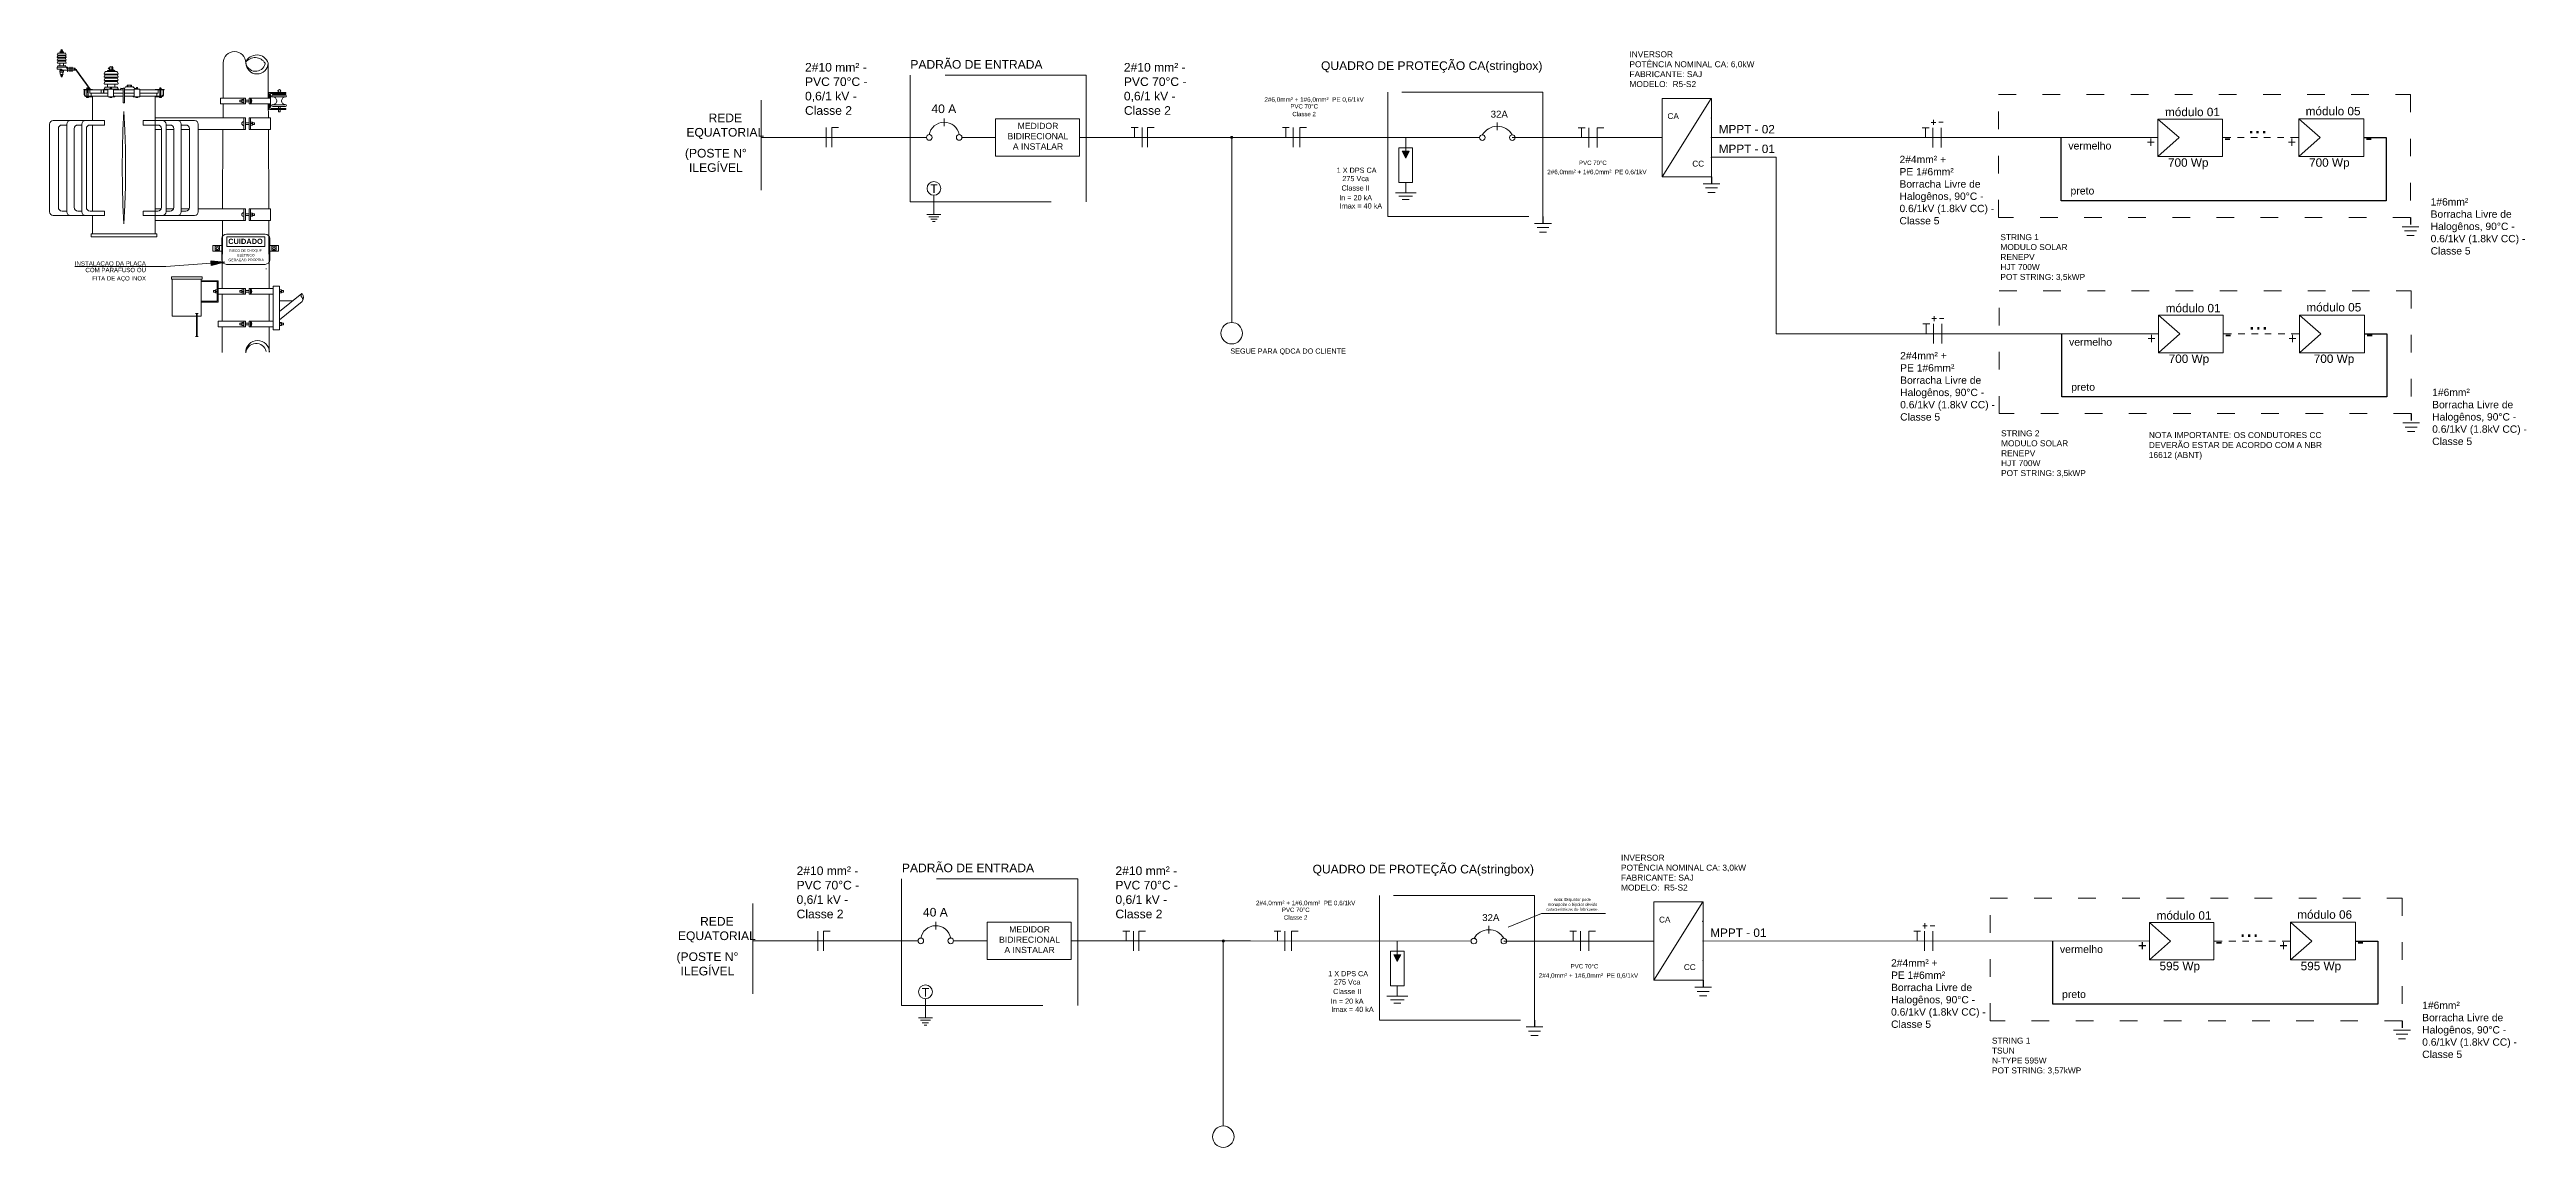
# Model space of a CAD drawing. Header units: centimetres. Extents: x -1416 to 19908, y -7962 to 7254.
# Drawn here: x -911 to -69, y -1867 to -1494 of the extents above; entities that cross this region are included whole.
import ezdxf
from ezdxf.enums import TextEntityAlignment as Align

# ---------------------------------------------------------------- set-up
doc = ezdxf.new("R2010")
doc.units = ezdxf.units.CM
doc.linetypes.add('ACAD_ISO03W100', pattern=[30, 12, -18])
doc.layers.get('0').update_dxf_attribs({"color": 4, "lineweight": 18})
for name, color, linetype, lineweight in [('A2_TXT02', 2, 'Continuous', 20), ('LINHA DE CHAMADA', 1, 'Continuous', 18), ('PDF_Text', 7, 'Continuous', 15), ('PDF_UNIFILAR', 7, 'Continuous', 15), ('TXT-02', 7, 'Continuous', 20), ('WY-ELE-DIAGRAMA', 2, 'Continuous', 18)]:
    doc.layers.add(name, color=color, linetype=linetype, lineweight=lineweight)
doc.layers.add('PDF_DIAGRAMA', color=7, linetype='Continuous', lineweight=15, true_color=0x00dd00)
doc.styles.add('arial', font='arial.ttf')
doc.styles.add('Arial$001', font='arial.ttf', dxfattribs={"height": 4.378104})
doc.styles.add('legenda$0$BB_ARIALBLACK', font='arial.ttf')
doc.styles.add('PDF Arial', font='arial.ttf')
doc.styles.add('STANDARD-0.1', font='arial.ttf', dxfattribs={"height": 0.1})

msp = doc.modelspace()

# ---------------------------------------------------------------- texts
at = {"color": 7, "style": 'Arial$001'}
for s, height, p in [('2#6,0mm² + 1#6,0mm²  PE 0,6/1kV', 1.5413, (-498.23, -1511.33)), ('PVC 70°C', 1.473, (-489.39, -1513.62)), ('Classe 2', 1.471, (-488.73, -1516.24)), ('PVC 70°C', 1.473, (-391.21, -1532.83)), ('2#6,0mm² + 1#6,0mm²  PE 0,6/1kV', 1.5413, (-402.05, -1535.98)), ('2#4,0mm² + 1#6,0mm²  PE 0,6/1kV', 1.5413, (-501.1, -1784.65)), ('PVC 70°C', 1.473, (-492.26, -1786.95)), ('Classe 2', 1.471, (-491.6, -1789.56)), ('2#4,0mm² + 1#6,0mm²  PE 0,6/1kV', 1.5413, (-404.92, -1809.31)), ('PVC 70°C', 1.473, (-394.08, -1806.16))]:
    msp.add_text(s, height=height, dxfattribs=at).set_placement(p)
at = {"color": 32, "true_color": 0xcd6928, "style": 'Arial$001'}
for s, height, p in [('INSTALAÇAO DA PLACA', 1.4996, (-902.82, -1567.1)), ('COM PARAFUSO OU', 1.4922, (-899.2, -1569.31)), (' FITA DE AÇO INOX', 1.453, (-897.43, -1572.13))]:
    msp.add_text(s, height=height, dxfattribs=at).set_placement(p)
at = {"layer": 'A2_TXT02', "color": 0, "lineweight": 20, "style": 'legenda$0$BB_ARIALBLACK', "width": 1.05}
for s, p in [('GERAÇÃO', (-850.57, -1565.56)), ('PRÓPRIA', (-844.05, -1565.55))]:
    msp.add_text(s, height=0.842, dxfattribs=at).set_placement(p)
at = {"layer": 'A2_TXT02', "color": 0, "lineweight": 20, "style": 'legenda$0$BB_ARIALBLACK'}
for s, p in [('RISCO DE', (-850.33, -1562.39)), ('ELÉTRICO', (-847.55, -1563.97)), ('CHOQUE', (-844.32, -1562.37))]:
    msp.add_text(s, height=0.842, dxfattribs=at).set_placement(p)
at = {"layer": 'A2_TXT02', "color": 7, "ltscale": 0.0001, "insert": (-844.85, -1557.92), "char_height": 1.8043, "attachment_point": 1, "style": 'legenda$0$BB_ARIALBLACK'}
msp.add_mtext_dynamic_manual_height_columns('\\pxqc;{\\fArial|b1|i0|c0|p34;CUIDADO}', width=0.2064, gutter_width=151.36, heights=[0], dxfattribs=at)
at = {"layer": 'PDF_Text', "color": 7, "attachment_point": 7, "style": 'PDF Arial'}
for s, insert, char_height in [('+', (-198.25, -1526.83), 3.58), ('-', (-171.89, -1526.08), 5.15), ('...', (-163.78, -1522.12), 5.72), ('+', (-150.26, -1526.83), 3.58), ('-', (-123.8, -1526.08), 5.15), ('+', (-198.01, -1593.57), 3.58), ('-', (-171.65, -1592.81), 5.15), ('...', (-163.54, -1588.86), 5.72), ('+', (-150.02, -1593.57), 3.58), ('-', (-123.56, -1592.81), 5.15), ('+', (-201.12, -1800.15), 3.58), ('-', (-174.76, -1799.4), 5.15), ('...', (-166.65, -1795.45), 5.72), ('+', (-153.13, -1800.15), 3.58), ('-', (-126.67, -1799.4), 5.15)]:
    msp.add_mtext(s, dxfattribs=dict(at, insert=insert, char_height=char_height))
at = {"layer": 'TXT-02', "color": 7, "linetype": 'ByBlock', "lineweight": 9, "style": 'arial'}
for p in [(-466.87, -1535.5), (-469.74, -1808.82)]:
    msp.add_text('1 X DPS CA', height=1.764, dxfattribs=at).set_placement(p, align=Align.CENTER)
at = {"layer": 'TXT-02', "color": 0, "linetype": 'ByBlock', "lineweight": 9, "style": 'arial'}
for s, p in [('Classe II', (-467.2, -1541.55)), ('275 Vca', (-467.2, -1538.34)), ('In = 20 kA', (-467.2, -1544.85)), ('Imax = 40 kA', (-465.41, -1547.65)), ('SEGUE PARA QDCA DO CLIENTE', (-490.16, -1597.03)), ('275 Vca', (-470.07, -1811.67)), ('In = 20 kA', (-470.07, -1818.17)), ('Imax = 40 kA', (-468.28, -1820.97)), ('Classe II', (-470.07, -1814.87))]:
    msp.add_text(s, height=1.764, dxfattribs=at).set_placement(p, align=Align.CENTER)
at = {"layer": 'TXT-02', "color": 7, "lineweight": 9}
for s, insert, char_height, width, attachment_point, style in [('2#10 mm² -\\PPVC 70°C -\\P0,6/1 kV - \\PClasse 2', (-654.46, -1498.13), 2.94, 24.7378, 1, 'arial'), ('{PADRÃO DE ENTRADA}', (-573.69, -1497.15), 2.94, 47.3191, 3, 'STANDARD-0.1'), ('2#10 mm² -\\PPVC 70°C -\\P0,6/1 kV - \\PClasse 2', (-546.02, -1498.13), 2.94, 24.7378, 1, 'arial'), ('QUADRO DE PROTEÇÃO CA(stringbox)', (-403.68, -1497.58), 2.94, 73.4928, 3, 'STANDARD-0.1'), ('\\P40 A', (-607.26, -1507.34), 2.94, 18.9536, 2, 'STANDARD-0.1'), ('CA', (-361.15, -1515.21), 1.999, 87.969, 1, 'STANDARD-0.1'), ('MEDIDOR BIDIRECIONAL \\PA INSTALAR', (-575.23, -1523.06), 2.1, 30.6165, 5, 'STANDARD-0.1'), ('CC', (-352.71, -1531.39), 1.999, 87.969, 1, 'STANDARD-0.1'), ('2#4mm² +^JPE 1#6mm²\\PBorracha Livre de Halogênos, 90°C - 0.6/1kV (1.8kV CC) - \\PClasse 5\\P', (-282.24, -1529.71), 2.5, 32.4468, 1, 'arial'), ('{T}', (-610.61, -1539.44), 2.94, 18.9536, 2, 'STANDARD-0.1'), ('1#6mm²\\PBorracha Livre de Halogênos, 90°C - 0.6/1kV (1.8kV CC) - \\PClasse 5\\P', (-101.61, -1544.13), 2.5, 32.4468, 1, 'arial'), ('2#4mm² +^JPE 1#6mm²\\PBorracha Livre de Halogênos, 90°C - 0.6/1kV (1.8kV CC) - \\PClasse 5\\P', (-282.01, -1596.45), 2.5, 32.4468, 1, 'arial'), ('1#6mm²\\PBorracha Livre de Halogênos, 90°C - 0.6/1kV (1.8kV CC) - \\PClasse 5\\P', (-101.08, -1608.93), 2.5, 32.4468, 1, 'arial'), ('NOTA IMPORTANTE: OS CONDUTORES CC DEVERÃO ESTAR DE ACORDO COM A NBR 16612 (ABNT)', (-197.44, -1623.71), 2.0286, 58.7349, 1, 'STANDARD-0.1'), ('2#10 mm² -\\PPVC 70°C -\\P0,6/1 kV - \\PClasse 2', (-657.33, -1771.46), 2.94, 24.7378, 1, 'arial'), ('{PADRÃO DE ENTRADA}', (-576.56, -1770.48), 2.94, 47.3191, 3, 'STANDARD-0.1'), ('2#10 mm² -\\PPVC 70°C -\\P0,6/1 kV - \\PClasse 2', (-548.89, -1771.46), 2.94, 24.7378, 1, 'arial'), ('QUADRO DE PROTEÇÃO CA(stringbox)', (-406.55, -1770.9), 2.94, 73.4928, 3, 'STANDARD-0.1'), ('\\P40 A', (-610.13, -1780.66), 2.94, 18.9536, 2, 'STANDARD-0.1'), ('MEDIDOR BIDIRECIONAL \\PA INSTALAR', (-578.1, -1796.38), 2.1, 30.6165, 5, 'STANDARD-0.1'), ('CA', (-364.02, -1788.54), 1.999, 87.969, 1, 'STANDARD-0.1'), ('CC', (-355.58, -1804.71), 1.999, 87.969, 1, 'STANDARD-0.1'), ('2#4mm² +^JPE 1#6mm²\\PBorracha Livre de Halogênos, 90°C - 0.6/1kV (1.8kV CC) - \\PClasse 5\\P', (-285.11, -1803.03), 2.5, 32.4468, 1, 'arial'), ('{T}', (-613.48, -1812.77), 2.94, 18.9536, 2, 'STANDARD-0.1'), ('1#6mm²\\PBorracha Livre de Halogênos, 90°C - 0.6/1kV (1.8kV CC) - \\PClasse 5\\P', (-104.48, -1817.45), 2.5, 32.4468, 1, 'arial')]:
    msp.add_mtext(s, dxfattribs=dict(at, insert=insert, char_height=char_height, width=width, attachment_point=attachment_point, style=style))
at = {"layer": 'TXT-02', "lineweight": 9, "char_height": 2.0286, "attachment_point": 1, "style": 'STANDARD-0.1'}
for s, insert, width in [('INVERSOR \\PPOTÊNCIA NOMINAL CA: 6,0kW\\PFABRICANTE: SAJ\\PMODELO:  R5-S2', (-374.08, -1494.16), 65), ('STRING 1\\PMODULO SOLAR\\PRENEPV^JHJT 700W ^J{\\C7;POT STRING: 3,5kWP}', (-247.93, -1556.37), 50), ('STRING 2\\PMODULO SOLAR\\PRENEPV^JHJT 700W ^J{\\C7;POT STRING: 3,5kWP}', (-247.7, -1623.11), 50), ('INVERSOR \\PPOTÊNCIA NOMINAL CA: 3,0kW\\PFABRICANTE: SAJ\\PMODELO:  R5-S2', (-376.95, -1767.48), 65), ('STRING 1\\PTSUN^JN-TYPE 595W ^J{\\C7;POT STRING: 3,57kWP}', (-250.8, -1829.7), 50)]:
    msp.add_mtext(s, dxfattribs=dict(at, insert=insert, width=width))
at = {"layer": 'TXT-02', "color": 7, "lineweight": 9, "char_height": 2.94, "attachment_point": 2, "style": 'STANDARD-0.1'}
for insert in [(-681.57, -1515.34), (-684.44, -1788.67)]:
    msp.add_mtext('REDE\\PEQUATORIAL', dxfattribs=dict(at, insert=insert))
at = {"layer": 'TXT-02', "color": 0, "lineweight": 9, "attachment_point": 2, "style": 'STANDARD-0.1'}
for s, insert, char_height, width in [('32A', (-418.36, -1514.37), 2.352, 15.1629), ('nota: Disjuntor pode monopolar o bipolar devido caracteristicas do fabricante.', (-393.43, -1782.21), 1, 19.1378), ('32A', (-421.23, -1787.69), 2.352, 15.1629)]:
    msp.add_mtext(s, dxfattribs=dict(at, insert=insert, char_height=char_height, width=width))
at = {"layer": 'TXT-02', "color": 6, "lineweight": 9, "char_height": 2.8602, "attachment_point": 7, "style": 'PDF Arial'}
for s, insert in [('\\C256;módulo 01\\P', (-191.94, -1516.27)), ('{\\C256;módulo 05}', (-144.11, -1515.98)), ('\\C256;MPPT - 02\\P', (-343.72, -1522.14)), ('\\C256;MPPT - 01\\P', (-343.72, -1528.82)), ('{\\H1x;\\C256;700 Wp}', (-190.93, -1534.3)), ('{\\H1x;\\C256;700 Wp}', (-142.94, -1534.3)), ('\\C256;módulo 01\\P', (-191.71, -1583.01)), ('{\\C256;módulo 05}', (-143.87, -1582.71)), ('{\\H1x;\\C256;700 Wp}', (-190.69, -1601.04)), ('{\\H1x;\\C256;700 Wp}', (-141.35, -1601.04)), ('{\\C256;MPPT - 01}', (-346.59, -1795.47)), ('\\C256;módulo 01\\P', (-194.81, -1789.6)), ('{\\C256;módulo 06}', (-146.98, -1789.3)), ('{\\C256;595 Wp}', (-193.8, -1807.63)), ('{\\C256;595 Wp}', (-145.81, -1807.63))]:
    msp.add_mtext(s, dxfattribs=dict(at, insert=insert))
at = {"layer": 'TXT-02', "color": 6, "lineweight": 9, "char_height": 4, "width": 50, "attachment_point": 2, "style": 'STANDARD-0.1'}
for insert in [(-684.78, -1527.36), (-687.65, -1800.69)]:
    msp.add_mtext('{\\H0.735x;\\C256;(POSTE N° \\PILEGÍVEL}', dxfattribs=dict(at, insert=insert))
at = {"layer": 'TXT-02', "color": 7, "char_height": 2.548, "attachment_point": 7, "style": 'PDF Arial'}
for s, insert in [('vermelho', (-224.82, -1527.61)), ('preto', (-224.09, -1543.65)), ('vermelho', (-224.58, -1594.35)), ('preto', (-223.85, -1610.39)), ('vermelho', (-227.69, -1800.94)), ('preto', (-226.96, -1816.98))]:
    msp.add_mtext(s, dxfattribs=dict(at, insert=insert))

# ---------------------------------------------------------------- hatches: boundary and pattern name
at = {"lineweight": 9}
for points in [[(-451.34, -1528.17), (-448.98, -1528.17), (-450.16, -1530.52)], [(-454.21, -1801.49), (-451.85, -1801.49), (-453.03, -1803.84)]]:
    msp.add_hatch(color=7, dxfattribs=at).paths.add_polyline_path(points)
at = {"true_color": 0xcd6928}
msp.add_hatch(color=32, dxfattribs=at).paths.add_polyline_path([(-856.45, -1565.5), (-851.87, -1565.91), (-856.36, -1566.99)])

# ---------------------------------------------------------------- linework, layer by layer
at = {"color": 7, "lineweight": 20}
for p, q in [((-903.11, -1500.41), (-903.11, -1500.59)), ((-902.66, -1499.91), (-902.66, -1500.41)), ((-901.33, -1502.06), (-902.39, -1500.59)), ((-902.39, -1500.59), (-902.39, -1500.59)), ((-902.2, -1500.59), (-902.2, -1500.41)), ((-500.09, -1523.46), (-518.61, -1523.46)), ((-425.06, -1523.53), (-500.09, -1523.46)), ((-362.94, -1523.53), (-413.93, -1523.53)), ((-194.15, -1590.33), (-324.2, -1590.33)), ((-502.96, -1796.79), (-521.48, -1796.79)), ((-427.93, -1796.85), (-502.96, -1796.79)), ((-365.81, -1796.85), (-416.8, -1796.85))]:
    msp.add_line(p, q, dxfattribs=at)
at = {"color": 7, "lineweight": 9}
for p, q in [((-647.24, -1520.12), (-647.24, -1526.8)), ((-647.24, -1520.12), (-647.24, -1526.8)), ((-645.32, -1520.12), (-645.32, -1526.8)), ((-645.32, -1520.12), (-645.32, -1526.8)), ((-645.32, -1520.12), (-643.06, -1520.12)), ((-541.17, -1520.12), (-543.5, -1520.12)), ((-542.37, -1520.12), (-542.37, -1523.46)), ((-542.37, -1520.12), (-542.37, -1523.46)), ((-539.85, -1520.12), (-539.85, -1526.8)), ((-539.85, -1520.12), (-539.85, -1526.8)), ((-538.03, -1520.12), (-535.76, -1520.12)), ((-538.03, -1520.12), (-538.03, -1526.8)), ((-538.03, -1520.12), (-538.03, -1526.8)), ((-489.76, -1520.12), (-492.09, -1520.12)), ((-490.95, -1520.12), (-490.95, -1523.46)), ((-490.95, -1520.12), (-490.95, -1523.46)), ((-488.44, -1520.12), (-488.44, -1526.8)), ((-488.44, -1520.12), (-488.44, -1526.8)), ((-486.15, -1520.14), (-486.15, -1526.82)), ((-486.15, -1520.14), (-486.15, -1526.82)), ((-486.15, -1520.14), (-483.88, -1520.14)), ((-389.17, -1520.19), (-391.5, -1520.19)), ((-390.36, -1520.19), (-390.36, -1523.53)), ((-390.36, -1520.19), (-390.36, -1523.53)), ((-387.85, -1520.19), (-387.85, -1526.87)), ((-387.85, -1520.19), (-387.85, -1526.87)), ((-385.01, -1520.19), (-385.01, -1526.87)), ((-385.01, -1520.19), (-385.01, -1526.87)), ((-385.01, -1520.19), (-382.75, -1520.19)), ((-272.19, -1520.19), (-274.52, -1520.19)), ((-273.38, -1520.19), (-273.38, -1523.53)), ((-273.38, -1520.19), (-273.38, -1523.53)), ((-270.7, -1518.36), (-271.49, -1518.36)), ((-270.87, -1520.19), (-270.87, -1526.87)), ((-270.87, -1520.19), (-270.87, -1526.87)), ((-270.7, -1517.48), (-270.7, -1519.23)), ((-270.7, -1518.36), (-269.92, -1518.36)), ((-268.89, -1518.29), (-267.36, -1518.29)), ((-268.03, -1520.19), (-268.03, -1526.87)), ((-268.03, -1520.19), (-268.03, -1526.87)), ((-610.63, -1549.67), (-613, -1549.67)), ((-610.63, -1543.12), (-610.63, -1549.67)), ((-610.63, -1549.67), (-608.26, -1549.67)), ((-610.63, -1550.48), (-612.36, -1550.48)), ((-610.63, -1551.28), (-611.72, -1551.28)), ((-610.63, -1552.09), (-611.07, -1552.09)), ((-610.63, -1550.48), (-608.9, -1550.48)), ((-610.63, -1551.28), (-609.55, -1551.28)), ((-610.63, -1552.09), (-610.19, -1552.09)), ((-271.95, -1586.93), (-274.28, -1586.93)), ((-273.14, -1586.93), (-273.14, -1590.27)), ((-273.14, -1586.93), (-273.14, -1590.27)), ((-270.47, -1585.09), (-271.25, -1585.09)), ((-270.63, -1586.93), (-270.63, -1593.61)), ((-270.63, -1586.93), (-270.63, -1593.61)), ((-270.47, -1584.22), (-270.47, -1585.96)), ((-270.47, -1585.09), (-269.68, -1585.09)), ((-268.65, -1585.03), (-267.12, -1585.03)), ((-267.8, -1586.93), (-267.8, -1593.61)), ((-267.8, -1586.93), (-267.8, -1593.61)), ((-650.11, -1793.45), (-650.11, -1800.12)), ((-650.11, -1793.45), (-650.11, -1800.12)), ((-648.19, -1793.45), (-648.19, -1800.12)), ((-648.19, -1793.45), (-648.19, -1800.12)), ((-648.19, -1793.45), (-645.93, -1793.45)), ((-544.04, -1793.45), (-546.37, -1793.45)), ((-545.24, -1793.45), (-545.24, -1796.79)), ((-545.24, -1793.45), (-545.24, -1796.79)), ((-542.72, -1793.45), (-542.72, -1800.12)), ((-542.72, -1793.45), (-542.72, -1800.12)), ((-540.9, -1793.45), (-538.63, -1793.45)), ((-540.9, -1793.45), (-540.9, -1800.12)), ((-540.9, -1793.45), (-540.9, -1800.12)), ((-492.63, -1793.45), (-494.96, -1793.45)), ((-493.82, -1793.45), (-493.82, -1796.79)), ((-493.82, -1793.45), (-493.82, -1796.79)), ((-491.31, -1793.45), (-491.31, -1800.12)), ((-491.31, -1793.45), (-491.31, -1800.12)), ((-489.02, -1793.46), (-489.02, -1800.14)), ((-489.02, -1793.46), (-489.02, -1800.14)), ((-489.02, -1793.46), (-486.75, -1793.46)), ((-392.04, -1793.51), (-394.37, -1793.51)), ((-393.23, -1793.51), (-393.23, -1796.85)), ((-393.23, -1793.51), (-393.23, -1796.85)), ((-390.72, -1793.51), (-390.72, -1800.19)), ((-390.72, -1793.51), (-390.72, -1800.19)), ((-387.88, -1793.51), (-387.88, -1800.19)), ((-387.88, -1793.51), (-387.88, -1800.19)), ((-387.88, -1793.51), (-385.62, -1793.51)), ((-275.06, -1793.52), (-277.39, -1793.52)), ((-276.25, -1793.52), (-276.25, -1796.86)), ((-276.25, -1793.52), (-276.25, -1796.86)), ((-273.57, -1791.68), (-274.36, -1791.68)), ((-273.74, -1793.52), (-273.74, -1800.19)), ((-273.74, -1793.52), (-273.74, -1800.19)), ((-273.57, -1790.81), (-273.57, -1792.55)), ((-273.57, -1791.68), (-272.79, -1791.68)), ((-271.76, -1791.62), (-270.23, -1791.62)), ((-270.9, -1793.52), (-270.9, -1800.19)), ((-270.9, -1793.52), (-270.9, -1800.19)), ((-613.5, -1816.45), (-613.5, -1822.99)), ((-613.5, -1822.99), (-615.87, -1822.99)), ((-613.5, -1823.8), (-615.23, -1823.8)), ((-613.5, -1824.61), (-614.59, -1824.61)), ((-613.5, -1825.42), (-613.94, -1825.42)), ((-613.5, -1822.99), (-611.13, -1822.99)), ((-613.5, -1823.8), (-611.77, -1823.8)), ((-613.5, -1824.61), (-612.42, -1824.61)), ((-613.5, -1825.42), (-613.06, -1825.42))]:
    msp.add_line(p, q, dxfattribs=at)
at = {"color": 0, "lineweight": 20}
for p, q in [((-509.35, -1523.46), (-509.35, -1586.41)), ((-346.2, -1530.2), (-324.2, -1530.2)), ((-324.2, -1530.2), (-324.2, -1590.33)), ((-415.32, -1792.13), (-403.99, -1787.51)), ((-403.99, -1787.51), (-382.23, -1787.51)), ((-512.22, -1796.79), (-512.22, -1859.73))]:
    msp.add_line(p, q, dxfattribs=at)
at = {"color": 7, "linetype": 'Continuous', "lineweight": 9}
for p, q in [((-450.16, -1528.17), (-450.16, -1523.46)), ((-450.16, -1542.28), (-450.16, -1538.75)), ((-453.69, -1542.28), (-446.63, -1542.28)), ((-452.51, -1543.45), (-447.81, -1543.45)), ((-451.34, -1544.63), (-448.98, -1544.63)), ((-453.03, -1801.49), (-453.03, -1796.79)), ((-456.56, -1815.6), (-449.5, -1815.6)), ((-455.38, -1816.78), (-450.68, -1816.78)), ((-454.21, -1817.95), (-451.85, -1817.95)), ((-453.03, -1815.6), (-453.03, -1812.07))]:
    msp.add_line(p, q, dxfattribs=at)
at = {"color": 7, "linetype": 'Continuous', "lineweight": 20}
for points in [[(-908.62, -1494.9), (-908.8, -1495.36), (-908.8, -1495.36)], [(-908.62, -1495.78), (-908.8, -1496.2), (-908.8, -1496.2)], [(-908.62, -1496.64), (-908.8, -1497.08), (-908.8, -1497.08)], [(-908.62, -1497.61), (-908.8, -1498.04), (-908.8, -1498.04)], [(-908.74, -1499.35), (-908.8, -1499.57), (-908.8, -1499.57)], [(-908.62, -1499.13), (-908.7, -1499.29), (-908.7, -1499.29)], [(-908.68, -1495.46), (-905.85, -1495.46), (-905.85, -1495.46)], [(-908.68, -1496.33), (-905.85, -1496.33), (-905.85, -1496.33)], [(-908.68, -1497.2), (-905.85, -1497.2), (-905.85, -1497.2)], [(-908.68, -1498.17), (-905.85, -1498.17), (-905.85, -1498.17)], [(-908.43, -1494.84), (-906.07, -1494.84), (-906.07, -1494.84)], [(-908.43, -1495.68), (-906.07, -1495.68), (-906.07, -1495.68)], [(-908.43, -1496.55), (-906.07, -1496.55), (-906.07, -1496.55)], [(-908.43, -1497.51), (-906.07, -1497.51), (-906.07, -1497.51)], [(-908.43, -1499.07), (-906.07, -1499.07), (-906.07, -1499.07)], [(-907.93, -1494.84), (-907.93, -1494.52), (-907.93, -1494.52)], [(-907.93, -1494.52), (-906.59, -1494.52), (-906.59, -1494.52)], [(-907.93, -1495.68), (-907.93, -1495.46), (-907.93, -1495.46)], [(-907.93, -1496.55), (-907.93, -1496.33), (-907.93, -1496.33)], [(-907.93, -1497.51), (-907.93, -1497.2), (-907.93, -1497.2)], [(-907.93, -1499.07), (-907.93, -1498.17), (-907.93, -1498.17)], [(-907.68, -1494.36), (-906.84, -1494.36), (-906.84, -1494.36)], [(-907.4, -1493.56), (-907.4, -1493.87), (-907.4, -1493.87)], [(-907.4, -1493.56), (-907.12, -1493.62), (-907.12, -1493.62)], [(-907.4, -1493.62), (-907.12, -1493.68), (-907.12, -1493.68)], [(-907.4, -1493.72), (-907.12, -1493.78), (-907.12, -1493.78)], [(-907.4, -1493.78), (-907.12, -1493.84), (-907.12, -1493.84)], [(-907.4, -1494.02), (-907.4, -1493.87), (-907.4, -1493.87)], [(-907.4, -1493.87), (-907.34, -1493.87), (-907.34, -1493.87)], [(-907.4, -1494.06), (-907.4, -1494.14), (-907.12, -1494.14), (-907.12, -1494.02)], [(-907.4, -1494.12), (-907.22, -1494.14), (-907.22, -1494.14)], [(-907.4, -1494.36), (-907.4, -1494.18), (-907.4, -1494.18)], [(-907.25, -1494.06), (-907.12, -1494.08), (-907.12, -1494.08)], [(-907.12, -1493.87), (-907.12, -1493.56), (-907.12, -1493.56)], [(-907.12, -1494.02), (-907.12, -1493.87), (-907.12, -1493.87)], [(-907.12, -1494.36), (-907.12, -1494.18), (-907.12, -1494.18)], [(-906.59, -1494.84), (-906.59, -1494.52), (-906.59, -1494.52)], [(-906.59, -1495.68), (-906.59, -1495.46), (-906.59, -1495.46)], [(-906.59, -1496.55), (-906.59, -1496.33), (-906.59, -1496.33)], [(-906.59, -1497.51), (-906.59, -1497.2), (-906.59, -1497.2)], [(-906.59, -1499.07), (-906.59, -1498.17), (-906.59, -1498.17)], [(-905.91, -1494.9), (-905.72, -1495.36), (-905.72, -1495.36)], [(-905.91, -1495.78), (-905.72, -1496.2), (-905.72, -1496.2)], [(-905.91, -1496.64), (-905.72, -1497.08), (-905.72, -1497.08)], [(-905.91, -1497.61), (-905.72, -1498.04), (-905.72, -1498.04)], [(-905.91, -1499.13), (-905.81, -1499.29), (-905.81, -1499.29)], [(-905.75, -1499.35), (-905.72, -1499.57), (-905.72, -1499.57)], [(-890.09, -1499.41), (-890.68, -1499.41), (-890.68, -1499.41)], [(-890.21, -1500.51), (-890.21, -1499.41), (-890.21, -1499.41)], [(-890.12, -1500.51), (-890.12, -1499.41), (-890.12, -1499.41)], [(-852.4, -1510.09), (-852.34, -1498.17), (-852.34, -1498.17)], [(-836.99, -1510.09), (-837.01, -1498.17), (-837.01, -1498.17)], [(-905.59, -1499.57), (-908.8, -1499.57), (-908.8, -1499.57)], [(-908.8, -1500.29), (-908.8, -1499.57), (-908.8, -1499.57)], [(-905.72, -1499.57), (-908.8, -1499.57), (-908.8, -1499.57)], [(-907.44, -1500.29), (-908.8, -1500.29), (-908.8, -1500.29)], [(-907.9, -1500.69), (-907.9, -1501.15), (-907.9, -1501.15)], [(-907.9, -1501.15), (-906.69, -1501.15), (-906.69, -1500.69)], [(-906.69, -1500.73), (-907.9, -1500.73), (-907.9, -1500.73)], [(-907.9, -1501.23), (-907.9, -1501.15), (-907.9, -1501.15)], [(-907.9, -1501.23), (-907.9, -1501.25), (-907.9, -1501.25)], [(-907.9, -1501.23), (-906.69, -1501.23), (-906.69, -1501.23)], [(-907.87, -1500.69), (-907.88, -1500.68), (-907.88, -1500.68)], [(-907.87, -1501.25), (-907.88, -1501.24), (-907.88, -1501.24)], [(-906.72, -1500.65), (-907.87, -1500.65), (-907.87, -1500.65)], [(-907.87, -1501.29), (-906.72, -1501.29), (-906.72, -1501.29)], [(-907.74, -1500.65), (-907.74, -1500.29), (-907.74, -1500.29)], [(-907.74, -1501.97), (-907.74, -1501.29), (-906.84, -1501.29)], [(-907.65, -1500.65), (-907.65, -1500.29), (-907.65, -1500.29)], [(-906.94, -1502.06), (-907.62, -1502.06), (-907.62, -1502.06)], [(-907.03, -1500.59), (-907.44, -1500.29), (-907.44, -1500.29)], [(-907.44, -1502.06), (-907.44, -1502.21), (-907.44, -1502.21)], [(-907.44, -1502.25), (-907.15, -1502.34), (-907.15, -1502.34)], [(-907.44, -1502.34), (-907.44, -1502.25), (-907.15, -1502.25), (-907.15, -1502.37)], [(-907.44, -1502.34), (-907.37, -1502.34), (-907.37, -1502.34)], [(-907.44, -1502.37), (-907.44, -1502.53), (-907.44, -1502.53)], [(-907.44, -1502.87), (-907.44, -1502.53), (-907.44, -1502.53)], [(-907.15, -1502.53), (-907.15, -1502.87), (-907.44, -1502.87)], [(-907.44, -1502.53), (-907.15, -1502.62), (-907.15, -1502.62)], [(-907.44, -1502.62), (-907.15, -1502.69), (-907.15, -1502.69)], [(-907.44, -1502.69), (-907.15, -1502.78), (-907.15, -1502.78)], [(-907.44, -1502.78), (-907.15, -1502.84), (-907.15, -1502.84)], [(-907.44, -1502.84), (-907.37, -1502.87), (-907.37, -1502.87)], [(-907.15, -1502.06), (-907.15, -1502.21), (-907.15, -1502.21)], [(-907.15, -1502.37), (-907.15, -1502.53), (-907.15, -1502.53)], [(-905.25, -1500.59), (-907.03, -1500.59), (-907.03, -1500.59)], [(-906.97, -1500.65), (-906.97, -1500.59), (-906.97, -1500.59)], [(-906.87, -1500.65), (-906.87, -1500.59), (-906.87, -1500.59)], [(-906.84, -1501.29), (-906.84, -1501.97), (-906.84, -1501.97)], [(-906.72, -1500.69), (-906.73, -1500.68), (-906.73, -1500.68)], [(-906.72, -1501.25), (-906.73, -1501.24), (-906.73, -1501.24)], [(-906.69, -1501.23), (-906.69, -1501.15), (-906.69, -1501.15)], [(-906.69, -1501.23), (-906.69, -1501.25), (-906.69, -1501.25)], [(-905.25, -1499.91), (-905.59, -1499.91), (-905.59, -1499.57)], [(-905.16, -1499.57), (-905.25, -1499.57), (-905.25, -1499.57)], [(-905.25, -1501.01), (-905.25, -1499.57), (-905.25, -1499.57)], [(-905.16, -1501.01), (-905.25, -1501.01), (-905.25, -1501.01)], [(-905.16, -1501.01), (-905.16, -1499.57), (-905.16, -1499.57)], [(-904.47, -1499.91), (-905.16, -1499.91), (-905.16, -1499.91)], [(-904.47, -1500.59), (-905.16, -1500.59), (-905.16, -1500.59)], [(-904.39, -1499.57), (-904.47, -1499.57), (-904.47, -1499.57)], [(-904.47, -1501.01), (-904.47, -1499.57), (-904.47, -1499.57)], [(-904.39, -1501.01), (-904.47, -1501.01), (-904.47, -1501.01)], [(-904.39, -1501.01), (-904.39, -1499.57), (-904.39, -1499.57)], [(-903.79, -1499.91), (-904.39, -1499.91), (-904.39, -1499.91)], [(-903.79, -1500.59), (-904.39, -1500.59), (-904.39, -1500.59)], [(-903.69, -1499.57), (-903.79, -1499.57), (-903.79, -1499.57)], [(-903.79, -1501.01), (-903.79, -1499.57), (-903.79, -1499.57)], [(-903.69, -1501.01), (-903.79, -1501.01), (-903.79, -1501.01)], [(-903.69, -1501.01), (-903.69, -1499.57), (-903.69, -1499.57)], [(-902.66, -1499.91), (-903.69, -1499.91), (-903.69, -1499.91)], [(-903.11, -1500.59), (-903.69, -1500.59), (-903.69, -1500.59)], [(-902.2, -1500.41), (-903.11, -1500.41), (-903.11, -1500.41)], [(-902.2, -1500.59), (-903.11, -1500.59), (-903.11, -1500.59)], [(-902.89, -1499.91), (-902.89, -1500.41), (-902.89, -1500.41)], [(-897.46, -1507.11), (-902.2, -1500.59), (-901.24, -1501.9)], [(-897.62, -1507.14), (-901.33, -1502.06), (-901.33, -1502.06)], [(-899.62, -1507.32), (-899.74, -1507.32), (-899.74, -1507.14), (-896.75, -1507.14), (-896.75, -1507.32), (-899.43, -1507.32)], [(-899.62, -1509.01), (-899.62, -1507.14), (-899.62, -1507.14)], [(-899.43, -1507.14), (-899.43, -1508.82), (-899.43, -1508.82)], [(-898.72, -1506.88), (-898.72, -1507.14), (-898.72, -1507.14)], [(-898.66, -1506.58), (-898.3, -1506.68), (-898.3, -1506.68)], [(-898.66, -1506.88), (-898.66, -1506.58), (-898.3, -1506.58), (-898.3, -1506.88)], [(-898.66, -1506.64), (-898.3, -1506.74), (-898.3, -1506.74)], [(-898.66, -1506.74), (-898.3, -1506.82), (-898.3, -1506.82)], [(-898.66, -1506.8), (-898.3, -1506.88), (-898.3, -1506.88)], [(-898.66, -1506.88), (-898.62, -1506.88), (-898.62, -1506.88)], [(-898.66, -1509.44), (-898.66, -1507.32), (-898.66, -1507.32)], [(-898.66, -1507.36), (-898.3, -1507.45), (-898.3, -1507.45)], [(-898.66, -1507.42), (-898.3, -1507.51), (-898.3, -1507.51)], [(-898.66, -1507.51), (-898.3, -1507.6), (-898.3, -1507.6)], [(-898.66, -1507.58), (-898.3, -1507.66), (-898.3, -1507.66)], [(-898.66, -1507.66), (-898.3, -1507.76), (-898.3, -1507.76)], [(-898.66, -1507.73), (-898.3, -1507.82), (-898.3, -1507.82)], [(-898.66, -1507.82), (-898.3, -1507.92), (-898.3, -1507.92)], [(-898.46, -1507.32), (-898.3, -1507.36), (-898.3, -1507.36)], [(-898.38, -1506.58), (-898.3, -1506.58), (-898.3, -1506.58)], [(-898.3, -1507.32), (-898.3, -1509.44), (-898.3, -1509.44)], [(-898.28, -1506.88), (-898.28, -1507.14), (-898.28, -1507.14)], [(-893.05, -1507.32), (-897.74, -1507.32), (-897.74, -1507.32)], [(-897.74, -1507.32), (-897.74, -1508.44), (-897.74, -1508.44)], [(-893.83, -1507.32), (-893.83, -1508.44), (-893.83, -1508.44)], [(-893.05, -1508.44), (-893.05, -1507.26), (-892.95, -1507.2)], [(-892.95, -1507.2), (-892.83, -1507.04), (-892.83, -1507.04)], [(-892.95, -1507.2), (-892.95, -1508.44), (-892.95, -1508.44)], [(-891.52, -1507.32), (-892.95, -1507.32), (-892.95, -1507.32)], [(-891.52, -1507.32), (-892.95, -1507.32), (-892.95, -1507.32)], [(-892.73, -1506.76), (-892.83, -1507.04), (-892.83, -1507.04)], [(-892.83, -1507.04), (-888.06, -1507.04), (-887.82, -1507.32), (-889.62, -1507.32)], [(-892.57, -1501.23), (-892.79, -1501.78), (-892.79, -1501.78)], [(-892.57, -1502.28), (-892.79, -1502.84), (-892.79, -1502.84)], [(-892.57, -1503.37), (-892.79, -1503.93), (-892.79, -1503.93)], [(-892.57, -1504.58), (-892.79, -1505.14), (-892.79, -1505.14)], [(-892.57, -1506.52), (-892.71, -1506.68), (-892.71, -1506.68)], [(-892.67, -1501.91), (-888.22, -1501.91), (-888.22, -1501.91)], [(-892.67, -1502.99), (-888.22, -1502.99), (-888.22, -1502.99)], [(-892.67, -1504.08), (-888.22, -1504.08), (-888.22, -1504.08)], [(-892.67, -1505.3), (-888.22, -1505.3), (-888.22, -1505.3)], [(-892.35, -1501.09), (-888.53, -1501.09), (-888.53, -1501.09)], [(-892.35, -1502.19), (-888.53, -1502.19), (-888.53, -1502.19)], [(-892.35, -1503.27), (-888.53, -1503.27), (-888.53, -1503.27)], [(-892.35, -1504.49), (-888.53, -1504.49), (-888.53, -1504.49)], [(-892.35, -1506.38), (-888.53, -1506.38), (-888.53, -1506.38)], [(-891.71, -1500.75), (-891.17, -1500.51), (-889.59, -1500.51), (-889.15, -1500.75)], [(-891.71, -1501.09), (-891.71, -1500.75), (-891.71, -1500.75)], [(-891.71, -1500.75), (-889.15, -1500.75), (-889.15, -1500.75)], [(-891.71, -1502.19), (-891.71, -1501.91), (-891.71, -1501.91)], [(-891.71, -1503.27), (-891.71, -1502.99), (-891.71, -1502.99)], [(-891.71, -1504.49), (-891.71, -1504.08), (-891.71, -1504.08)], [(-891.71, -1506.38), (-891.71, -1505.3), (-891.71, -1505.3)], [(-889.62, -1509.44), (-889.62, -1507.04), (-891.52, -1507.04), (-891.52, -1509.57)], [(-891.39, -1499.85), (-891.41, -1499.84), (-891.41, -1499.84)], [(-891.39, -1500.07), (-891.41, -1500.06), (-891.41, -1500.06)], [(-891.09, -1499.75), (-891.09, -1500.15), (-891.09, -1500.15)], [(-890.93, -1499.75), (-891.05, -1499.75), (-891.06, -1499.74)], [(-891.05, -1499.75), (-891.06, -1499.74), (-891.06, -1499.74)], [(-891.05, -1500.15), (-891.06, -1500.15), (-891.06, -1500.15)], [(-891.05, -1500.15), (-891.06, -1500.15), (-891.06, -1500.15)], [(-890.89, -1499.73), (-891.05, -1499.73), (-891.05, -1499.73)], [(-891.05, -1499.75), (-891.05, -1500.15), (-891.05, -1500.15)], [(-890.89, -1500.15), (-891.05, -1500.15), (-890.93, -1500.15)], [(-890.93, -1499.73), (-890.93, -1500.15), (-890.93, -1500.15)], [(-890.89, -1499.73), (-890.89, -1500.15), (-890.89, -1500.15)], [(-890.87, -1499.69), (-890.88, -1499.68), (-890.88, -1499.68)], [(-890.87, -1500.19), (-890.88, -1500.18), (-890.88, -1500.18)], [(-890.87, -1499.6), (-890.87, -1500.31), (-890.87, -1500.31)], [(-890.87, -1499.69), (-890.87, -1500.19), (-890.87, -1500.19)], [(-890.77, -1506.82), (-890.77, -1507.04), (-890.77, -1507.04)], [(-890.71, -1506.82), (-890.71, -1506.48), (-890.37, -1506.48), (-890.37, -1506.82)], [(-890.71, -1506.58), (-890.37, -1506.68), (-890.37, -1506.68)], [(-890.71, -1506.64), (-890.37, -1506.74), (-890.37, -1506.74)], [(-890.71, -1506.74), (-890.37, -1506.8), (-890.37, -1506.8)], [(-890.71, -1506.8), (-890.65, -1506.82), (-890.65, -1506.82)], [(-890.09, -1500.51), (-890.68, -1500.51), (-890.68, -1500.51)], [(-890.68, -1506.48), (-890.37, -1506.58), (-890.37, -1506.58)], [(-890.4, -1506.48), (-890.37, -1506.52), (-890.37, -1506.52)], [(-890.33, -1506.82), (-890.33, -1507.04), (-890.33, -1507.04)], [(-886.32, -1507.32), (-889.62, -1507.32), (-889.62, -1507.32)], [(-889.15, -1501.09), (-889.15, -1500.75), (-889.15, -1500.75)], [(-889.15, -1502.19), (-889.15, -1501.91), (-889.15, -1501.91)], [(-889.15, -1503.27), (-889.15, -1502.99), (-889.15, -1502.99)], [(-889.15, -1504.49), (-889.15, -1504.08), (-889.15, -1504.08)], [(-889.15, -1506.38), (-889.15, -1505.3), (-889.15, -1505.3)], [(-888.32, -1501.23), (-888.1, -1501.78), (-888.1, -1501.78)], [(-888.32, -1502.28), (-888.1, -1502.84), (-888.1, -1502.84)], [(-888.32, -1503.37), (-888.1, -1503.93), (-888.1, -1503.93)], [(-888.32, -1504.58), (-888.1, -1505.14), (-888.1, -1505.14)], [(-888.32, -1506.52), (-888.18, -1506.68), (-888.18, -1506.68)], [(-888.12, -1506.76), (-888.06, -1507.04), (-888.06, -1507.04)], [(-887.28, -1507.04), (-887.28, -1507.32), (-887.28, -1507.32)], [(-886.32, -1506.8), (-887, -1506.8), (-887, -1506.8)], [(-882.59, -1507.32), (-885.92, -1507.32), (-885.92, -1507.32)], [(-885.54, -1506.3), (-885.82, -1506.7), (-885.82, -1506.7)], [(-885.44, -1506.26), (-883.08, -1506.26), (-883.08, -1506.26)], [(-885.29, -1506.2), (-883.23, -1506.2), (-883.23, -1506.2)], [(-885.29, -1506.26), (-885.29, -1506.2), (-885.29, -1506.2)], [(-885.29, -1506.26), (-883.23, -1506.26), (-883.23, -1506.26)], [(-883.51, -1506.2), (-883.51, -1505.68), (-885.04, -1505.68), (-885.04, -1506.2)], [(-884.73, -1506.2), (-884.73, -1505.68), (-884.73, -1505.68)], [(-883.79, -1506.2), (-883.79, -1505.68), (-883.79, -1505.68)], [(-883.23, -1506.26), (-883.23, -1506.2), (-883.23, -1506.2)], [(-882.93, -1506.32), (-882.45, -1506.74), (-882.45, -1506.74)], [(-882.59, -1509.44), (-882.59, -1507.04), (-880.68, -1507.04), (-880.68, -1509.57)], [(-882.31, -1506.8), (-881.83, -1506.8), (-881.83, -1506.8)], [(-881.87, -1506.82), (-881.87, -1507.04), (-881.87, -1507.04)], [(-881.49, -1506.82), (-881.49, -1506.48), (-881.83, -1506.48), (-881.83, -1506.82)], [(-881.83, -1506.54), (-881.49, -1506.64), (-881.49, -1506.64)], [(-881.83, -1506.6), (-881.49, -1506.7), (-881.49, -1506.7)], [(-881.83, -1506.7), (-881.49, -1506.8), (-881.49, -1506.8)], [(-881.83, -1506.76), (-881.67, -1506.82), (-881.67, -1506.82)], [(-881.71, -1506.48), (-881.49, -1506.54), (-881.49, -1506.54)], [(-881.43, -1506.82), (-881.43, -1507.04), (-881.43, -1507.04)], [(-881.21, -1507.04), (-881.22, -1507.03), (-881.22, -1507.03)], [(-874.45, -1507.32), (-880.68, -1507.32), (-880.68, -1507.32)], [(-872.59, -1507.32), (-872.46, -1507.32), (-872.46, -1507.14), (-875.44, -1507.14), (-875.44, -1507.32), (-872.77, -1507.32)], [(-874.45, -1507.32), (-874.45, -1508.44), (-874.45, -1508.44)], [(-873.92, -1506.88), (-873.92, -1507.14), (-873.92, -1507.14)], [(-873.55, -1506.88), (-873.55, -1506.58), (-873.89, -1506.58), (-873.89, -1506.88)], [(-873.89, -1506.6), (-873.55, -1506.7), (-873.55, -1506.7)], [(-873.89, -1506.7), (-873.55, -1506.8), (-873.55, -1506.8)], [(-873.89, -1506.76), (-873.55, -1506.86), (-873.55, -1506.86)], [(-873.89, -1506.86), (-873.74, -1506.88), (-873.74, -1506.88)], [(-873.89, -1507.32), (-873.89, -1509.44), (-873.89, -1509.44)], [(-873.89, -1507.32), (-873.55, -1507.42), (-873.55, -1507.42)], [(-873.89, -1507.38), (-873.55, -1507.48), (-873.55, -1507.48)], [(-873.89, -1507.48), (-873.55, -1507.58), (-873.55, -1507.58)], [(-873.89, -1507.54), (-873.55, -1507.64), (-873.55, -1507.64)], [(-873.89, -1507.64), (-873.55, -1507.73), (-873.55, -1507.73)], [(-873.89, -1507.7), (-873.55, -1507.79), (-873.55, -1507.79)], [(-873.89, -1507.79), (-873.55, -1507.86), (-873.55, -1507.86)], [(-873.77, -1506.58), (-873.55, -1506.64), (-873.55, -1506.64)], [(-873.58, -1507.32), (-873.55, -1507.32), (-873.55, -1507.32)], [(-873.55, -1509.44), (-873.55, -1507.32), (-873.55, -1507.32)], [(-873.49, -1506.88), (-873.49, -1507.14), (-873.49, -1507.14)], [(-872.77, -1507.14), (-872.77, -1508.82), (-872.77, -1508.82)], [(-872.59, -1509.01), (-872.59, -1507.14), (-872.59, -1507.14)], [(-833.59, -1507.76), (-833.72, -1507.7), (-833.72, -1507.7)], [(-833.56, -1508.16), (-833.56, -1507.79), (-833.56, -1507.79)], [(-832.97, -1508.16), (-832.97, -1507.79), (-832.97, -1507.79)], [(-832.94, -1507.76), (-832.78, -1507.7), (-832.78, -1507.7)], [(-896.88, -1509.44), (-896.88, -1509.63), (-898.96, -1509.63)], [(-898.78, -1509.44), (-896.88, -1509.44), (-896.88, -1509.44)], [(-898.72, -1509.63), (-898.72, -1509.87), (-898.72, -1509.87)], [(-898.66, -1507.88), (-898.3, -1507.98), (-898.3, -1507.98)], [(-898.66, -1507.98), (-898.3, -1508.04), (-898.3, -1508.04)], [(-898.66, -1508.04), (-898.3, -1508.14), (-898.3, -1508.14)], [(-898.66, -1508.14), (-898.3, -1508.14), (-898.3, -1508.14)], [(-898.66, -1508.14), (-898.62, -1508.14), (-898.62, -1508.14)], [(-898.28, -1509.63), (-898.28, -1509.87), (-898.28, -1509.87)], [(-891.52, -1508.44), (-897.74, -1508.44), (-897.74, -1508.44)], [(-897.25, -1508.44), (-897.25, -1509.44), (-897.25, -1509.44)], [(-891.52, -1509.44), (-897.25, -1509.44), (-897.25, -1509.44)], [(-896.75, -1509.44), (-896.75, -1517.72), (-896.75, -1517.72)], [(-891.43, -1509.66), (-889.62, -1509.66), (-889.62, -1509.66)], [(-890.77, -1509.66), (-890.77, -1509.91), (-890.77, -1509.91)], [(-890.33, -1509.66), (-890.33, -1509.91), (-890.33, -1509.91)], [(-886.32, -1508.44), (-889.62, -1508.44), (-889.62, -1508.44)], [(-886.32, -1509.44), (-889.62, -1509.44), (-889.62, -1509.44)], [(-889.62, -1509.66), (-889.31, -1509.66), (-889.31, -1509.66)], [(-889.22, -1509.57), (-889.22, -1509.44), (-889.22, -1509.44)], [(-882.59, -1508.44), (-885.92, -1508.44), (-885.92, -1508.44)], [(-882.59, -1509.44), (-885.92, -1509.44), (-885.92, -1509.44)], [(-882.99, -1509.57), (-882.99, -1509.44), (-882.99, -1509.44)], [(-882.59, -1509.66), (-882.89, -1509.66), (-882.89, -1509.66)], [(-880.77, -1509.66), (-882.59, -1509.66), (-882.59, -1509.66)], [(-881.87, -1509.66), (-881.87, -1509.91), (-881.87, -1509.91)], [(-881.43, -1509.66), (-881.43, -1509.91), (-881.43, -1509.91)], [(-874.45, -1508.44), (-880.68, -1508.44), (-880.68, -1508.44)], [(-874.95, -1509.44), (-880.68, -1509.44), (-880.68, -1509.44)], [(-875.44, -1556.25), (-875.44, -1509.44), (-875.44, -1509.44)], [(-873.42, -1509.44), (-875.32, -1509.44), (-875.32, -1509.44)], [(-875.32, -1509.44), (-875.32, -1509.63), (-873.24, -1509.63)], [(-874.95, -1508.44), (-874.95, -1509.44), (-874.95, -1509.44)], [(-873.92, -1509.63), (-873.92, -1509.87), (-873.92, -1509.87)], [(-873.89, -1507.86), (-873.55, -1507.94), (-873.55, -1507.94)], [(-873.89, -1507.94), (-873.55, -1508.01), (-873.55, -1508.01)], [(-873.89, -1508.01), (-873.55, -1508.1), (-873.55, -1508.1)], [(-873.89, -1508.1), (-873.74, -1508.14), (-873.74, -1508.14)], [(-873.55, -1508.14), (-873.89, -1508.14), (-873.89, -1508.14)], [(-873.49, -1509.63), (-873.49, -1509.87), (-873.49, -1509.87)], [(-852.4, -1516.82), (-852.4, -1511.99), (-852.4, -1511.99)], [(-836.99, -1510.09), (-836.99, -1508.16), (-836.65, -1508.16), (-836.65, -1510.09)], [(-836.93, -1516.82), (-836.99, -1511.99), (-836.99, -1511.99)], [(-836.99, -1511.99), (-836.99, -1513.96), (-836.65, -1513.96), (-836.65, -1511.99)], [(-836.65, -1508.42), (-836.65, -1510.09), (-836.65, -1510.09)], [(-836.65, -1511.99), (-836.65, -1513.71), (-836.65, -1513.71)], [(-836.39, -1508.16), (-831.04, -1508.16), (-831.04, -1508.16)], [(-836.39, -1513.96), (-831.04, -1513.96), (-831.04, -1513.96)], [(-836.33, -1508.72), (-836.33, -1510.09), (-836.33, -1510.09)], [(-836.33, -1511.99), (-836.33, -1513.37), (-836.33, -1513.37)], [(-836.05, -1508.48), (-831.04, -1508.48), (-831.04, -1508.16)], [(-836.05, -1513.61), (-831.04, -1513.61), (-831.04, -1513.96)], [(-835.46, -1508.85), (-831.16, -1508.85), (-831.16, -1508.85)], [(-835.46, -1509.13), (-831.16, -1509.13), (-831.16, -1509.13)], [(-835.46, -1509.69), (-831.16, -1509.69), (-831.16, -1509.69)], [(-835.46, -1512.33), (-831.16, -1512.33), (-831.16, -1512.33)], [(-835.46, -1512.9), (-831.16, -1512.9), (-831.16, -1512.9)], [(-833.56, -1508.85), (-833.56, -1508.48), (-833.56, -1508.48)], [(-833.56, -1513.61), (-833.56, -1512.9), (-833.56, -1512.9)], [(-833.56, -1514.74), (-833.56, -1513.96), (-833.56, -1513.96)], [(-833.56, -1514.74), (-832.97, -1514.74), (-832.97, -1514.74)], [(-832.97, -1508.85), (-832.97, -1508.48), (-832.97, -1508.48)], [(-832.97, -1513.61), (-832.97, -1512.9), (-832.97, -1512.9)], [(-832.97, -1514.74), (-832.97, -1513.96), (-832.97, -1513.96)], [(-911.39, -1518.97), (-911.39, -1548.78), (-911.39, -1548.78)], [(-904.29, -1517.72), (-910.12, -1517.72), (-910.12, -1517.72)], [(-908.4, -1547.25), (-908.4, -1520.53), (-908.4, -1520.53)], [(-905.53, -1519.25), (-907.15, -1519.25), (-907.15, -1519.25)], [(-905.53, -1518.97), (-905.53, -1548.78), (-905.53, -1548.78)], [(-899.16, -1517.72), (-904.29, -1517.72), (-904.29, -1517.72)], [(-903.05, -1547.25), (-903.05, -1520.53), (-903.05, -1520.53)], [(-900.43, -1519.25), (-901.79, -1519.25), (-901.79, -1519.25)], [(-900.43, -1518.97), (-900.43, -1548.78), (-900.43, -1548.78)], [(-892.71, -1517.72), (-899.16, -1517.72), (-899.16, -1517.72)], [(-898.88, -1547.25), (-898.88, -1520.53), (-898.88, -1520.53)], [(-897.62, -1519.25), (-892.71, -1519.25), (-892.71, -1519.25)], [(-896.75, -1519.25), (-896.75, -1548.5), (-896.75, -1548.5)], [(-892.71, -1517.72), (-892.71, -1519.25), (-892.71, -1519.25)], [(-879.5, -1517.72), (-879.5, -1519.25), (-879.5, -1519.25)], [(-879.5, -1517.72), (-873.05, -1517.72), (-873.05, -1517.72)], [(-874.58, -1519.25), (-879.5, -1519.25), (-879.5, -1519.25)], [(-875.44, -1519.25), (-875.44, -1548.5), (-875.44, -1548.5)], [(-873.33, -1547.25), (-873.33, -1520.53), (-873.33, -1520.53)], [(-873.05, -1517.72), (-867.91, -1517.72), (-867.91, -1517.72)], [(-871.77, -1518.97), (-871.77, -1548.78), (-871.77, -1548.78)], [(-871.77, -1519.25), (-870.41, -1519.25), (-870.41, -1519.25)], [(-869.15, -1547.25), (-869.15, -1520.53), (-869.15, -1520.53)], [(-867.91, -1517.72), (-862.09, -1517.72), (-862.09, -1517.72)], [(-866.66, -1518.97), (-866.66, -1548.78), (-866.66, -1548.78)], [(-866.66, -1519.25), (-865.04, -1519.25), (-865.04, -1519.25)], [(-863.8, -1547.25), (-863.8, -1520.53), (-863.8, -1520.53)], [(-860.85, -1518.97), (-860.85, -1548.78), (-860.85, -1548.78)], [(-852.52, -1547.78), (-852.44, -1520.71), (-852.44, -1520.71)], [(-836.83, -1547.78), (-836.95, -1520.71), (-836.95, -1520.71)], [(-905.53, -1548.5), (-907.15, -1548.5), (-907.15, -1548.5)], [(-900.43, -1548.5), (-901.79, -1548.5), (-901.79, -1548.5)], [(-897.62, -1548.5), (-892.71, -1548.5), (-892.71, -1550.06)], [(-874.58, -1548.5), (-879.5, -1548.5), (-879.5, -1550.06)], [(-871.77, -1548.5), (-870.41, -1548.5), (-870.41, -1548.5)], [(-866.66, -1548.5), (-865.04, -1548.5), (-865.04, -1548.5)], [(-904.29, -1550.06), (-910.12, -1550.06), (-910.12, -1550.06)], [(-899.16, -1550.06), (-904.29, -1550.06), (-904.29, -1550.06)], [(-899.16, -1550.06), (-892.71, -1550.06), (-892.71, -1550.06)], [(-897.25, -1556.25), (-874.95, -1556.25), (-874.95, -1556.25)], [(-897.25, -1557.25), (-897.25, -1556.25), (-897.25, -1556.25)], [(-897.25, -1557.25), (-874.95, -1557.25), (-874.95, -1557.25)], [(-896.75, -1550.06), (-896.75, -1556.25), (-896.75, -1556.25)], [(-873.05, -1550.06), (-879.5, -1550.06), (-879.5, -1550.06)], [(-874.95, -1557.25), (-874.95, -1556.25), (-874.95, -1556.25)], [(-873.05, -1550.06), (-867.91, -1550.06), (-867.91, -1550.06)], [(-867.91, -1550.06), (-862.09, -1550.06), (-862.09, -1550.06)], [(-852.65, -1574.9), (-852.56, -1551.7), (-852.56, -1551.7)], [(-836.73, -1574.9), (-836.83, -1551.7), (-836.83, -1551.7)], [(-859.51, -1570.86), (-869.97, -1570.86), (-869.97, -1570.86)], [(-869.97, -1570.86), (-869.97, -1571.72), (-869.97, -1571.72)], [(-859.51, -1571.72), (-869.97, -1571.72), (-869.97, -1571.72)], [(-869.71, -1571.72), (-869.71, -1584.32), (-859.79, -1584.32), (-859.79, -1571.72)], [(-854.34, -1579.21), (-854.34, -1572.5), (-859.79, -1572.5), (-859.79, -1572.26), (-854.08, -1572.26), (-854.08, -1579.45)], [(-859.51, -1570.86), (-859.51, -1571.72), (-859.51, -1571.72)], [(-861.81, -1583.38), (-860.85, -1583.38), (-860.85, -1583.38)], [(-861.47, -1583.38), (-861.47, -1591.13), (-861.47, -1591.13)], [(-861.19, -1583.38), (-861.19, -1591.13), (-861.19, -1591.13)], [(-854.34, -1579.21), (-859.79, -1579.21), (-859.79, -1579.45)], [(-854.08, -1579.45), (-859.79, -1579.45), (-859.79, -1579.45)], [(-855.68, -1575.56), (-854.98, -1575.56), (-854.98, -1575.56)], [(-855.68, -1575.56), (-855.68, -1576.15), (-855.68, -1576.15)], [(-855.68, -1576.15), (-854.98, -1576.15), (-854.98, -1576.15)], [(-854.34, -1575.31), (-854.98, -1575.31), (-854.98, -1575.31)], [(-854.34, -1576.37), (-854.98, -1576.37), (-854.98, -1575.31)], [(-854.34, -1575.84), (-854.98, -1575.84), (-854.98, -1575.84)], [(-852.68, -1585.96), (-852.65, -1576.81), (-852.65, -1576.81)], [(-836.71, -1585.96), (-836.73, -1576.81), (-836.73, -1576.81)], [(-833.18, -1575.31), (-832.54, -1575.31), (-832.54, -1575.31)], [(-833.18, -1576.37), (-832.54, -1576.37), (-832.54, -1575.31)], [(-833.18, -1575.84), (-832.54, -1575.84), (-832.54, -1575.84)], [(-825.55, -1576.59), (-833.18, -1582.72), (-833.18, -1582.72)], [(-833.18, -1579.01), (-828.76, -1579.01), (-828.76, -1579.01)], [(-825.53, -1579.33), (-833.18, -1585.46), (-833.18, -1585.46)], [(-831.82, -1575.56), (-832.54, -1575.56), (-832.54, -1575.56)], [(-831.82, -1576.15), (-832.54, -1576.15), (-832.54, -1576.15)], [(-831.82, -1575.56), (-831.82, -1576.15), (-831.82, -1576.15)], [(-861.81, -1591.13), (-860.85, -1591.13), (-860.85, -1591.13)], [(-852.72, -1596.64), (-852.68, -1587.86), (-852.68, -1587.86)], [(-836.65, -1596.52), (-836.67, -1587.86), (-836.67, -1587.86)], [(-833.18, -1586.37), (-832.54, -1586.37), (-832.54, -1586.37)], [(-833.18, -1587.43), (-832.54, -1587.43), (-832.54, -1586.37)], [(-833.18, -1586.9), (-832.54, -1586.9), (-832.54, -1586.9)], [(-831.82, -1586.62), (-832.54, -1586.62), (-832.54, -1586.62)], [(-831.82, -1587.21), (-832.54, -1587.21), (-832.54, -1587.21)], [(-831.82, -1586.62), (-831.82, -1587.21), (-831.82, -1587.21)]]:
    msp.add_lwpolyline(points, dxfattribs=at)
for points in [[(-907.52, -1494.06), (-906.97, -1494.06), (-906.97, -1494.02), (-907.52, -1494.02)], [(-907.52, -1494.18), (-906.97, -1494.18), (-906.97, -1494.14), (-907.52, -1494.14)], [(-907.5, -1494.02), (-907.03, -1494.02), (-907.03, -1493.87), (-907.5, -1493.87)], [(-907.5, -1494.36), (-907.03, -1494.36), (-907.03, -1494.18), (-907.5, -1494.18)], [(-907.56, -1502.21), (-907, -1502.21), (-907, -1502.25), (-907.56, -1502.25)], [(-907.56, -1502.34), (-907, -1502.34), (-907, -1502.37), (-907.56, -1502.37)], [(-907.52, -1502.06), (-907.03, -1502.06), (-907.03, -1502.21), (-907.52, -1502.21)], [(-907.52, -1502.37), (-907.03, -1502.37), (-907.03, -1502.53), (-907.52, -1502.53)], [(-898.16, -1506.88), (-898.84, -1506.88), (-898.84, -1507.14), (-898.16, -1507.14)], [(-891.39, -1499.85), (-891.39, -1500.07), (-891.39, -1499.85), (-891.09, -1499.85)], [(-891.39, -1500.07), (-891.09, -1500.07)], [(-891.05, -1499.95), (-890.93, -1499.95)], [(-890.21, -1506.82), (-890.89, -1506.82), (-890.89, -1507.04), (-890.21, -1507.04)], [(-886.32, -1511.71), (-885.92, -1511.71), (-885.92, -1506.7), (-886.32, -1506.7)], [(-881.99, -1506.82), (-881.31, -1506.82), (-881.31, -1507.04), (-881.99, -1507.04)], [(-874.05, -1506.88), (-873.36, -1506.88), (-873.36, -1507.14), (-874.05, -1507.14)], [(-898.16, -1509.63), (-898.84, -1509.63), (-898.84, -1509.87), (-898.16, -1509.87)], [(-890.21, -1509.66), (-890.89, -1509.66), (-890.89, -1509.91), (-890.21, -1509.91)], [(-886.1, -1514.61), (-886.42, -1520.97), (-886.6, -1527.34), (-886.66, -1533.73), (-886.6, -1540.08), (-886.42, -1546.47), (-886.1, -1552.82), (-885.79, -1546.47), (-885.6, -1540.08), (-885.54, -1533.73), (-885.6, -1527.34), (-885.79, -1520.97)], [(-881.99, -1509.66), (-881.31, -1509.66), (-881.31, -1509.91), (-881.99, -1509.91)], [(-874.05, -1509.63), (-873.36, -1509.63), (-873.36, -1509.87), (-874.05, -1509.87)], [(-852.59, -1560.2), (-855.86, -1560.2), (-855.86, -1562.14), (-852.59, -1562.14)], [(-855.02, -1560.48), (-853.64, -1560.48), (-853.64, -1561.86), (-855.02, -1561.86)], [(-836.79, -1560.2), (-833.5, -1560.2), (-833.5, -1562.14), (-836.79, -1562.14)], [(-834.37, -1560.48), (-835.74, -1560.48), (-835.74, -1561.86), (-834.37, -1561.86)], [(-835.31, -1574.04), (-833.18, -1574.04), (-833.18, -1588.95), (-835.31, -1588.95)]]:
    msp.add_lwpolyline(points, close=True, dxfattribs=at)
at = {"color": 7, "linetype": 'ACAD_ISO03W100', "lineweight": 9, "ltscale": 4}
for points in [[(-618.75, -1502.34), (-618.75, -1545.41), (-558.84, -1545.41), (-558.84, -1502.34)], [(-456.25, -1508.03), (-456.25, -1550.39), (-403.49, -1550.39), (-403.49, -1508.03)], [(-621.62, -1775.66), (-621.62, -1818.74), (-561.71, -1818.74), (-561.71, -1775.66)], [(-459.12, -1781.36), (-459.12, -1823.71), (-406.36, -1823.71), (-406.36, -1781.36)]]:
    msp.add_lwpolyline(points, close=True, dxfattribs=at)
at = {"color": 244, "linetype": 'Continuous', "lineweight": 20, "true_color": 0x991b1e}
for points in [[(-853.24, -1510.09), (-844.8, -1510.09), (-844.8, -1511.99)], [(-844.8, -1511.99), (-853.24, -1511.99), (-853.24, -1510.09)], [(-846.67, -1510.75), (-845.95, -1510.75), (-845.95, -1510.75)], [(-846.67, -1510.75), (-846.67, -1511.35), (-846.67, -1511.35)], [(-846.67, -1511.35), (-845.95, -1511.35), (-845.95, -1511.35)], [(-845.3, -1510.53), (-845.95, -1510.53), (-845.95, -1510.53)], [(-845.3, -1511.59), (-845.95, -1511.59), (-845.95, -1510.53)], [(-845.3, -1511.05), (-845.95, -1511.05), (-845.95, -1511.05)], [(-845.3, -1510.09), (-845.3, -1511.99), (-845.3, -1511.99)], [(-844.8, -1510.75), (-843.52, -1510.75), (-843.52, -1510.75)], [(-844.8, -1511.35), (-843.52, -1511.35), (-843.52, -1511.35)], [(-836.33, -1510.09), (-843.52, -1510.09), (-843.52, -1511.99)], [(-843.52, -1511.99), (-836.21, -1511.99), (-836.21, -1510.09)], [(-843.02, -1510.09), (-843.02, -1511.99), (-843.02, -1511.99)], [(-842.88, -1510.22), (-842.88, -1511.87), (-842.88, -1511.87)], [(-875.44, -1516.82), (-844.8, -1516.82), (-844.8, -1520.71)], [(-873.33, -1520.71), (-875.44, -1520.71), (-875.44, -1520.71)], [(-869.15, -1520.71), (-871.77, -1520.71), (-871.77, -1520.71)], [(-863.8, -1520.71), (-866.66, -1520.71), (-866.66, -1520.71)], [(-844.8, -1520.71), (-860.85, -1520.71), (-860.85, -1520.71)], [(-845.3, -1516.82), (-845.3, -1520.71), (-845.3, -1520.71)], [(-844.8, -1518.48), (-843.52, -1518.48), (-843.52, -1518.48)], [(-844.8, -1519.06), (-843.52, -1519.06), (-843.52, -1519.06)], [(-836.21, -1516.82), (-843.52, -1516.82), (-843.52, -1520.71)], [(-843.52, -1520.71), (-836.21, -1520.71), (-836.21, -1516.82)], [(-843.02, -1516.82), (-843.02, -1520.71), (-843.02, -1520.71)], [(-843.02, -1518.22), (-842.38, -1518.22), (-842.38, -1518.22)], [(-843.02, -1519.32), (-842.38, -1519.32), (-842.38, -1518.22)], [(-843.02, -1518.76), (-842.38, -1518.76), (-842.38, -1518.76)], [(-841.66, -1518.48), (-842.38, -1518.48), (-842.38, -1518.48)], [(-841.66, -1519.06), (-842.38, -1519.06), (-842.38, -1519.06)], [(-841.66, -1518.48), (-841.66, -1519.06), (-841.66, -1519.06)], [(-875.44, -1547.78), (-873.42, -1547.78), (-873.42, -1547.78)], [(-871.77, -1547.78), (-869.29, -1547.78), (-869.29, -1547.78)], [(-866.66, -1547.78), (-863.92, -1547.78), (-863.92, -1547.78)], [(-860.85, -1547.78), (-844.8, -1547.78), (-844.8, -1551.7)], [(-845.3, -1547.78), (-845.3, -1551.7), (-845.3, -1551.7)], [(-844.8, -1549.43), (-843.52, -1549.43), (-843.52, -1549.43)], [(-836.21, -1547.78), (-843.52, -1547.78), (-843.52, -1551.7)], [(-843.52, -1551.7), (-836.21, -1551.7), (-836.21, -1547.78)], [(-843.02, -1547.78), (-843.02, -1551.7), (-843.02, -1551.7)], [(-843.02, -1549.21), (-842.38, -1549.21), (-842.38, -1549.21)], [(-843.02, -1550.28), (-842.38, -1550.28), (-842.38, -1549.21)], [(-843.02, -1549.74), (-842.38, -1549.74), (-842.38, -1549.74)], [(-841.66, -1549.43), (-842.38, -1549.43), (-842.38, -1549.43)], [(-841.66, -1549.43), (-841.66, -1550.02), (-841.66, -1550.02)], [(-844.8, -1551.7), (-875.44, -1551.7), (-875.44, -1551.7)], [(-844.8, -1550.02), (-843.52, -1550.02), (-843.52, -1550.02)], [(-841.66, -1550.02), (-842.38, -1550.02), (-842.38, -1550.02)], [(-854.08, -1574.9), (-844.8, -1574.9), (-844.8, -1576.81)], [(-844.8, -1576.81), (-854.08, -1576.81), (-854.08, -1574.9)], [(-845.3, -1574.9), (-845.3, -1576.81), (-845.3, -1576.81)], [(-835.31, -1574.9), (-843.52, -1574.9), (-843.52, -1576.81)], [(-843.52, -1576.81), (-835.31, -1576.81), (-835.31, -1574.9)], [(-843.02, -1574.9), (-843.02, -1576.81), (-843.02, -1576.81)], [(-842.88, -1575.03), (-842.88, -1576.68), (-842.88, -1576.68)], [(-846.67, -1575.56), (-845.95, -1575.56), (-845.95, -1575.56)], [(-846.67, -1575.56), (-846.67, -1576.15), (-846.67, -1576.15)], [(-846.67, -1576.15), (-845.95, -1576.15), (-845.95, -1576.15)], [(-845.3, -1575.31), (-845.95, -1575.31), (-845.95, -1575.31)], [(-845.3, -1576.37), (-845.95, -1576.37), (-845.95, -1575.31)], [(-845.3, -1575.84), (-845.95, -1575.84), (-845.95, -1575.84)], [(-844.8, -1575.56), (-843.52, -1575.56), (-843.52, -1575.56)], [(-844.8, -1576.15), (-843.52, -1576.15), (-843.52, -1576.15)], [(-854.08, -1585.96), (-844.8, -1585.96), (-844.8, -1587.86)], [(-844.8, -1587.86), (-854.08, -1587.86), (-854.08, -1585.96)], [(-846.67, -1586.62), (-845.95, -1586.62), (-845.95, -1586.62)], [(-846.67, -1586.62), (-846.67, -1587.21), (-846.67, -1587.21)], [(-846.67, -1587.21), (-845.95, -1587.21), (-845.95, -1587.21)], [(-845.3, -1586.37), (-845.95, -1586.37), (-845.95, -1586.37)], [(-845.3, -1587.43), (-845.95, -1587.43), (-845.95, -1586.37)], [(-845.3, -1586.9), (-845.95, -1586.9), (-845.95, -1586.9)], [(-845.3, -1585.96), (-845.3, -1587.86), (-845.3, -1587.86)], [(-844.8, -1586.62), (-843.52, -1586.62), (-843.52, -1586.62)], [(-844.8, -1587.21), (-843.52, -1587.21), (-843.52, -1587.21)], [(-835.31, -1585.96), (-843.52, -1585.96), (-843.52, -1587.86)], [(-843.52, -1587.86), (-835.31, -1587.86), (-835.31, -1585.96)], [(-843.02, -1585.96), (-843.02, -1587.86), (-843.02, -1587.86)], [(-842.88, -1586.09), (-842.88, -1587.73), (-842.88, -1587.73)]]:
    msp.add_lwpolyline(points, dxfattribs=at)
at = {"color": 7, "linetype": 'ACAD_ISO03W100', "lineweight": 9, "ltscale": 0.5}
for points in [[(-108.44, -1550.69), (-248.59, -1550.69), (-248.59, -1508.89), (-108.44, -1508.89)], [(-108.2, -1617.43), (-248.35, -1617.43), (-248.35, -1575.63), (-108.2, -1575.63)], [(-111.31, -1824.01), (-251.46, -1824.01), (-251.46, -1782.22), (-111.31, -1782.22)]]:
    msp.add_lwpolyline(points, close=True, dxfattribs=at)
at = {"color": 7, "lineweight": 9}
for points in [[(-172.42, -1529.95), (-172.42, -1517.24), (-194.38, -1517.24), (-194.38, -1529.95)], [(-124.34, -1529.95), (-124.34, -1517.14), (-146.4, -1517.14), (-146.4, -1529.95)], [(-172.19, -1596.69), (-172.19, -1583.98), (-194.15, -1583.98), (-194.15, -1596.69)], [(-124.1, -1596.69), (-124.1, -1583.88), (-146.16, -1583.88), (-146.16, -1596.69)], [(-175.29, -1803.27), (-175.29, -1790.57), (-197.25, -1790.57), (-197.25, -1803.27)], [(-127.21, -1803.27), (-127.21, -1790.46), (-149.27, -1790.46), (-149.27, -1803.27)]]:
    msp.add_lwpolyline(points, close=True, dxfattribs=at)
for points in [[(-194.38, -1529.95), (-187.17, -1523.54), (-194.38, -1517.24)], [(-146.4, -1529.95), (-139.18, -1523.54), (-146.4, -1517.14)], [(-194.15, -1596.69), (-186.93, -1590.28), (-194.15, -1583.98)], [(-146.16, -1596.69), (-138.94, -1590.28), (-146.16, -1583.88)], [(-197.25, -1803.27), (-190.04, -1796.87), (-197.25, -1790.57)], [(-149.27, -1803.27), (-142.05, -1796.87), (-149.27, -1790.46)]]:
    msp.add_lwpolyline(points, dxfattribs=at)
at = {"color": 7, "linetype": 'Continuous', "lineweight": 9}
for points in [[(-452.51, -1538.75), (-452.51, -1526.99), (-447.81, -1526.99), (-447.81, -1538.75)], [(-451.34, -1528.17), (-448.98, -1528.17), (-450.16, -1530.52)], [(-455.38, -1812.07), (-455.38, -1800.31), (-450.68, -1800.31), (-450.68, -1812.07)], [(-454.21, -1801.49), (-451.85, -1801.49), (-453.03, -1803.84)]]:
    msp.add_lwpolyline(points, close=True, dxfattribs=at)
at = {"color": 32, "linetype": 'Continuous', "lineweight": 20, "true_color": 0xcd6928}
msp.add_lwpolyline([(-856.39, -1566.25), (-871.81, -1567.41), (-876.32, -1567.41), (-902.83, -1567.41)], dxfattribs=at)
at = {"color": 32, "linetype": 'Continuous', "lineweight": -2, "true_color": 0xcd6928}
msp.add_lwpolyline([(-856.45, -1565.5), (-851.87, -1565.91), (-856.36, -1566.99)], close=True, dxfattribs=at)
at = {"color": 7, "linetype": 'Continuous', "lineweight": 9}
for centre in [(-612.21, -1523.46), (-602.04, -1523.46), (-424.11, -1523.53), (-413.93, -1523.53), (-615.08, -1796.79), (-604.91, -1796.79), (-426.98, -1796.85), (-416.8, -1796.85)]:
    msp.add_circle(centre, 0.954, dxfattribs=at)
at = {"color": 0, "lineweight": 20}
for centre, radius in [((-509.35, -1523.46), 0.368), ((-509.35, -1590.07), 3.66), ((-512.22, -1796.79), 0.368), ((-512.22, -1863.4), 3.66)]:
    msp.add_circle(centre, radius, dxfattribs=at)
at = {"color": 7, "lineweight": 9}
for centre in [(-610.63, -1540.79), (-613.5, -1814.11)]:
    msp.add_circle(centre, 2.34, dxfattribs=at)
for centre, radius, start, end in [((-607.13, -1523.46), 5.18, 10.61966, 170.84152), ((-418.99, -1525.51), 5.85, 30.11933, 151.34184), ((-610, -1796.79), 5.18, 10.61966, 170.84152), ((-421.86, -1798.84), 5.85, 30.11933, 151.34184)]:
    msp.add_arc(centre, radius, start, end, dxfattribs=at)
at = {"color": 7, "linetype": 'Continuous', "lineweight": 20}
for points, knots in [([(-908.77, -1495.34), (-908.78, -1495.36), (-908.77, -1495.4), (-908.74, -1495.42), (-908.74, -1495.42), (-908.73, -1495.45), (-908.69, -1495.46), (-908.67, -1495.46)], [0, 0, 0, 0, 0.125, 0.125, 0.125, 0.125001, 1, 1, 1, 1]), ([(-908.77, -1496.18), (-908.78, -1496.2), (-908.77, -1496.24), (-908.74, -1496.26), (-908.74, -1496.26), (-908.73, -1496.29), (-908.69, -1496.3), (-908.67, -1496.3)], [0, 0, 0, 0, 0.125, 0.125, 0.125, 0.125001, 1, 1, 1, 1]), ([(-908.77, -1497.04), (-908.78, -1497.08), (-908.77, -1497.11), (-908.74, -1497.14), (-908.74, -1497.14), (-908.73, -1497.16), (-908.69, -1497.17), (-908.67, -1497.17)], [0, 0, 0, 0, 0.125, 0.125, 0.125, 0.125001, 1, 1, 1, 1]), ([(-908.77, -1498.04), (-908.78, -1498.07), (-908.77, -1498.1), (-908.74, -1498.12), (-908.74, -1498.12), (-908.73, -1498.15), (-908.69, -1498.17), (-908.67, -1498.17)], [0, 0, 0, 0, 0.125, 0.125, 0.125, 0.125001, 1, 1, 1, 1]), ([(-905.83, -1495.46), (-905.8, -1495.46), (-905.77, -1495.45), (-905.75, -1495.42), (-905.75, -1495.42), (-905.72, -1495.4), (-905.71, -1495.36), (-905.72, -1495.34)], [0, 0, 0, 0, 0.125, 0.125, 0.125, 0.125001, 1, 1, 1, 1]), ([(-905.83, -1496.3), (-905.8, -1496.3), (-905.77, -1496.29), (-905.75, -1496.26), (-905.75, -1496.26), (-905.72, -1496.24), (-905.71, -1496.2), (-905.72, -1496.18)], [0, 0, 0, 0, 0.125, 0.125, 0.125, 0.125001, 1, 1, 1, 1]), ([(-905.83, -1497.17), (-905.8, -1497.17), (-905.77, -1497.16), (-905.75, -1497.14), (-905.75, -1497.14), (-905.72, -1497.11), (-905.71, -1497.08), (-905.72, -1497.04)], [0, 0, 0, 0, 0.125, 0.125, 0.125, 0.125001, 1, 1, 1, 1]), ([(-905.83, -1498.17), (-905.8, -1498.17), (-905.77, -1498.15), (-905.75, -1498.12), (-905.75, -1498.12), (-905.72, -1498.1), (-905.71, -1498.07), (-905.72, -1498.04)], [0, 0, 0, 0, 0.125, 0.125, 0.125, 0.125001, 1, 1, 1, 1]), ([(-890.08, -1500.47), (-889.92, -1500.32), (-889.84, -1500.13), (-889.84, -1499.92), (-889.84, -1499.92), (-889.84, -1499.72), (-889.92, -1499.52), (-890.08, -1499.39)], [0, 0, 0, 0, 0.125, 0.125, 0.125, 0.125001, 1, 1, 1, 1]), ([(-844.68, -1498.07), (-844.69, -1495.97), (-846.41, -1494.27), (-848.51, -1494.28), (-848.51, -1494.28), (-850.61, -1494.28), (-852.32, -1495.99), (-852.31, -1498.1)], [0, 0, 0, 0, 0.125, 0.125, 0.125, 0.125001, 1, 1, 1, 1]), ([(-844.69, -1497.95), (-844.51, -1499.58), (-843.19, -1500.86), (-841.55, -1500.96), (-841.55, -1500.96), (-839.92, -1501.07), (-838.44, -1499.98), (-838.05, -1498.39)], [0, 0, 0, 0, 0.125, 0.125, 0.125, 0.125001, 1, 1, 1, 1]), ([(-837.04, -1498.17), (-837.59, -1496.55), (-839.08, -1495.45), (-840.78, -1495.4), (-840.78, -1495.4), (-842.49, -1495.35), (-844.04, -1496.37), (-844.68, -1497.96)], [0, 0, 0, 0, 0.125, 0.125, 0.125, 0.125001, 1, 1, 1, 1]), ([(-838.07, -1498.22), (-838.75, -1497.08), (-839.97, -1496.36), (-841.31, -1496.3), (-841.31, -1496.3), (-842.63, -1496.25), (-843.9, -1496.87), (-844.68, -1497.96)], [0, 0, 0, 0, 0.125, 0.125, 0.125, 0.125001, 1, 1, 1, 1]), ([(-844.65, -1498.07), (-844.64, -1500.15), (-842.96, -1501.85), (-840.88, -1501.87), (-840.88, -1501.87), (-838.79, -1501.89), (-837.07, -1500.24), (-837.01, -1498.16)], [0, 0, 0, 0, 0.125, 0.125, 0.125, 0.125001, 1, 1, 1, 1]), ([(-892.79, -1501.74), (-892.8, -1501.78), (-892.79, -1501.82), (-892.77, -1501.86), (-892.77, -1501.86), (-892.73, -1501.88), (-892.7, -1501.91), (-892.66, -1501.91)], [0, 0, 0, 0, 0.125, 0.125, 0.125, 0.125001, 1, 1, 1, 1]), ([(-892.79, -1502.83), (-892.8, -1502.87), (-892.79, -1502.92), (-892.77, -1502.94), (-892.77, -1502.94), (-892.73, -1502.98), (-892.7, -1502.99), (-892.66, -1502.99)], [0, 0, 0, 0, 0.125, 0.125, 0.125, 0.125001, 1, 1, 1, 1]), ([(-892.79, -1503.89), (-892.8, -1503.93), (-892.79, -1503.97), (-892.77, -1504), (-892.77, -1504), (-892.73, -1504.04), (-892.7, -1504.05), (-892.66, -1504.05)], [0, 0, 0, 0, 0.125, 0.125, 0.125, 0.125001, 1, 1, 1, 1]), ([(-892.79, -1505.14), (-892.8, -1505.18), (-892.79, -1505.22), (-892.77, -1505.25), (-892.77, -1505.25), (-892.73, -1505.28), (-892.7, -1505.3), (-892.66, -1505.3)], [0, 0, 0, 0, 0.125, 0.125, 0.125, 0.125001, 1, 1, 1, 1]), ([(-888.21, -1501.91), (-888.16, -1501.91), (-888.12, -1501.88), (-888.1, -1501.86), (-888.1, -1501.86), (-888.07, -1501.82), (-888.06, -1501.78), (-888.06, -1501.74)], [0, 0, 0, 0, 0.125, 0.125, 0.125, 0.125001, 1, 1, 1, 1]), ([(-888.21, -1502.99), (-888.16, -1502.99), (-888.12, -1502.98), (-888.1, -1502.94), (-888.1, -1502.94), (-888.07, -1502.92), (-888.06, -1502.87), (-888.06, -1502.83)], [0, 0, 0, 0, 0.125, 0.125, 0.125, 0.125001, 1, 1, 1, 1]), ([(-888.21, -1504.05), (-888.16, -1504.05), (-888.12, -1504.04), (-888.1, -1504), (-888.1, -1504), (-888.07, -1503.97), (-888.06, -1503.93), (-888.06, -1503.89)], [0, 0, 0, 0, 0.125, 0.125, 0.125, 0.125001, 1, 1, 1, 1]), ([(-888.21, -1505.3), (-888.16, -1505.3), (-888.12, -1505.28), (-888.1, -1505.25), (-888.1, -1505.25), (-888.07, -1505.22), (-888.06, -1505.18), (-888.06, -1505.14)], [0, 0, 0, 0, 0.125, 0.125, 0.125, 0.125001, 1, 1, 1, 1]), ([(-832.76, -1507.66), (-832.77, -1507.41), (-832.97, -1507.2), (-833.23, -1507.2), (-833.23, -1507.2), (-833.49, -1507.2), (-833.7, -1507.41), (-833.72, -1507.66)], [0, 0, 0, 0, 0.125, 0.125, 0.125, 0.125001, 1, 1, 1, 1]), ([(-836.3, -1509.84), (-836.13, -1509.81), (-835.99, -1509.67), (-835.99, -1509.49), (-835.99, -1509.49), (-835.99, -1509.3), (-836.13, -1509.16), (-836.3, -1509.13)], [0, 0, 0, 0, 0.125, 0.125, 0.125, 0.125001, 1, 1, 1, 1]), ([(-836.3, -1512.95), (-836.13, -1512.93), (-835.99, -1512.78), (-835.99, -1512.6), (-835.99, -1512.6), (-835.99, -1512.42), (-836.13, -1512.27), (-836.3, -1512.25)], [0, 0, 0, 0, 0.125, 0.125, 0.125, 0.125001, 1, 1, 1, 1]), ([(-835.44, -1509.1), (-835.6, -1509.1), (-835.74, -1509.23), (-835.74, -1509.4), (-835.74, -1509.4), (-835.74, -1509.56), (-835.6, -1509.69), (-835.44, -1509.69)], [0, 0, 0, 0, 0.125, 0.125, 0.125, 0.125001, 1, 1, 1, 1]), ([(-835.44, -1512.31), (-835.6, -1512.31), (-835.74, -1512.44), (-835.74, -1512.6), (-835.74, -1512.6), (-835.74, -1512.77), (-835.6, -1512.9), (-835.44, -1512.9)], [0, 0, 0, 0, 0.125, 0.125, 0.125, 0.125001, 1, 1, 1, 1]), ([(-835.44, -1508.85), (-835.52, -1508.85), (-835.59, -1508.91), (-835.59, -1508.99), (-835.59, -1508.99), (-835.59, -1509.07), (-835.52, -1509.13), (-835.44, -1509.13)], [0, 0, 0, 0, 0.125, 0.125, 0.125, 0.125001, 1, 1, 1, 1]), ([(-835.44, -1512.33), (-835.07, -1512.33), (-834.71, -1512.17), (-834.46, -1511.91), (-834.46, -1511.91), (-834.22, -1511.63), (-834.09, -1511.26), (-834.13, -1510.88)], [0, 0, 0, 0, 0.125, 0.125, 0.125, 0.125001, 1, 1, 1, 1]), ([(-832.46, -1510.88), (-832.5, -1511.25), (-832.38, -1511.63), (-832.12, -1511.91), (-832.12, -1511.91), (-831.88, -1512.17), (-831.53, -1512.33), (-831.15, -1512.33)], [0, 0, 0, 0, 0.125, 0.125, 0.125, 0.125001, 1, 1, 1, 1]), ([(-831.15, -1509.13), (-831.06, -1509.13), (-831, -1509.07), (-831, -1508.99), (-831, -1508.99), (-831, -1508.91), (-831.06, -1508.85), (-831.15, -1508.85)], [0, 0, 0, 0, 0.125, 0.125, 0.125, 0.125001, 1, 1, 1, 1]), ([(-831.15, -1509.69), (-830.98, -1509.69), (-830.85, -1509.56), (-830.85, -1509.4), (-830.85, -1509.4), (-830.85, -1509.23), (-830.98, -1509.1), (-831.15, -1509.1)], [0, 0, 0, 0, 0.125, 0.125, 0.125, 0.125001, 1, 1, 1, 1]), ([(-831.15, -1512.9), (-830.98, -1512.9), (-830.85, -1512.77), (-830.85, -1512.6), (-830.85, -1512.6), (-830.85, -1512.44), (-830.98, -1512.31), (-831.15, -1512.31)], [0, 0, 0, 0, 0.125, 0.125, 0.125, 0.125001, 1, 1, 1, 1]), ([(-845.38, -1518.04), (-845.72, -1518.09), (-845.99, -1518.39), (-845.99, -1518.74), (-845.99, -1518.74), (-845.99, -1519.08), (-845.72, -1519.39), (-845.38, -1519.44)], [0, 0, 0, 0, 0.125, 0.125, 0.125, 0.125001, 1, 1, 1, 1]), ([(-845.38, -1549.04), (-845.72, -1549.08), (-845.99, -1549.38), (-845.99, -1549.73), (-845.99, -1549.73), (-845.99, -1550.07), (-845.72, -1550.37), (-845.38, -1550.42)], [0, 0, 0, 0, 0.125, 0.125, 0.125, 0.125001, 1, 1, 1, 1]), ([(-853.96, -1561.15), (-853.96, -1560.95), (-854.13, -1560.76), (-854.35, -1560.76), (-854.35, -1560.76), (-854.57, -1560.76), (-854.74, -1560.95), (-854.74, -1561.15), (-854.74, -1561.15), (-854.74, -1561.37), (-854.57, -1561.54), (-854.35, -1561.54), (-854.35, -1561.54), (-854.13, -1561.54), (-853.96, -1561.37), (-853.96, -1561.15)], [0, 0, 0, 0, 0.0625, 0.0625, 0.0625, 0.062501, 0.125, 0.125, 0.125, 0.125001, 0.1875, 0.1875, 0.1875, 0.187501, 1, 1, 1, 1]), ([(-834.62, -1561.15), (-834.62, -1560.95), (-834.8, -1560.76), (-835.01, -1560.76), (-835.01, -1560.76), (-835.22, -1560.76), (-835.4, -1560.95), (-835.4, -1561.15), (-835.4, -1561.15), (-835.4, -1561.37), (-835.22, -1561.54), (-835.01, -1561.54), (-835.01, -1561.54), (-834.8, -1561.54), (-834.62, -1561.37), (-834.62, -1561.15)], [0, 0, 0, 0, 0.0625, 0.0625, 0.0625, 0.062501, 0.125, 0.125, 0.125, 0.125001, 0.1875, 0.1875, 0.1875, 0.187501, 1, 1, 1, 1]), ([(-825.52, -1576.54), (-825.74, -1576.7), (-825.87, -1576.96), (-825.87, -1577.22), (-825.87, -1577.22), (-825.87, -1577.49), (-825.74, -1577.75), (-825.52, -1577.92)], [0, 0, 0, 0, 0.125, 0.125, 0.125, 0.125001, 1, 1, 1, 1]), ([(-836.61, -1596.49), (-836.67, -1594.29), (-838.49, -1592.54), (-840.69, -1592.56), (-840.69, -1592.56), (-842.89, -1592.59), (-844.67, -1594.38), (-844.68, -1596.58)], [0, 0, 0, 0, 0.125, 0.125, 0.125, 0.125001, 1, 1, 1, 1]), ([(-837.71, -1596.25), (-838.12, -1594.58), (-839.67, -1593.45), (-841.38, -1593.57), (-841.38, -1593.57), (-843.08, -1593.68), (-844.47, -1595.01), (-844.65, -1596.71)], [0, 0, 0, 0, 0.125, 0.125, 0.125, 0.125001, 1, 1, 1, 1])]:
    msp.add_open_spline(points, degree=3, knots=knots, dxfattribs=at)
for points in [[(-908.7, -1499.28), (-908.72, -1499.3), (-908.73, -1499.33), (-908.74, -1499.35)], [(-908.41, -1494.8), (-908.47, -1494.8), (-908.53, -1494.84), (-908.57, -1494.89)], [(-908.41, -1495.68), (-908.47, -1495.68), (-908.53, -1495.7), (-908.57, -1495.75)], [(-908.41, -1496.55), (-908.47, -1496.55), (-908.53, -1496.58), (-908.57, -1496.63)], [(-908.41, -1497.51), (-908.47, -1497.51), (-908.53, -1497.54), (-908.57, -1497.6)], [(-908.41, -1499.04), (-908.47, -1499.04), (-908.53, -1499.07), (-908.57, -1499.12)], [(-907.67, -1494.34), (-907.77, -1494.34), (-907.87, -1494.4), (-907.9, -1494.49)], [(-906.59, -1494.49), (-906.64, -1494.4), (-906.72, -1494.34), (-906.83, -1494.34)], [(-905.88, -1494.89), (-905.92, -1494.84), (-905.98, -1494.8), (-906.05, -1494.8)], [(-905.88, -1495.75), (-905.92, -1495.7), (-905.98, -1495.68), (-906.05, -1495.68)], [(-905.88, -1496.63), (-905.92, -1496.58), (-905.98, -1496.55), (-906.05, -1496.55)], [(-905.88, -1497.6), (-905.92, -1497.54), (-905.98, -1497.51), (-906.05, -1497.51)], [(-905.88, -1499.12), (-905.92, -1499.07), (-905.98, -1499.04), (-906.05, -1499.04)], [(-905.76, -1499.35), (-905.76, -1499.33), (-905.77, -1499.3), (-905.8, -1499.28)], [(-890.66, -1499.38), (-890.77, -1499.38), (-890.87, -1499.47), (-890.87, -1499.58)], [(-838.05, -1498.39), (-838.04, -1498.33), (-838.05, -1498.27), (-838.08, -1498.22)], [(-907.72, -1501.96), (-907.72, -1502.02), (-907.67, -1502.06), (-907.61, -1502.06)], [(-906.92, -1502.06), (-906.86, -1502.06), (-906.81, -1502.02), (-906.81, -1501.96)], [(-892.68, -1506.69), (-892.71, -1506.71), (-892.72, -1506.74), (-892.73, -1506.77)], [(-892.34, -1501.09), (-892.43, -1501.09), (-892.5, -1501.13), (-892.56, -1501.2)], [(-892.34, -1502.15), (-892.43, -1502.15), (-892.5, -1502.2), (-892.56, -1502.26)], [(-892.34, -1503.24), (-892.43, -1503.24), (-892.5, -1503.28), (-892.56, -1503.35)], [(-892.34, -1504.46), (-892.43, -1504.46), (-892.5, -1504.5), (-892.56, -1504.56)], [(-892.34, -1506.38), (-892.43, -1506.38), (-892.5, -1506.43), (-892.56, -1506.49)], [(-890.85, -1499.67), (-890.87, -1499.67), (-890.89, -1499.68), (-890.89, -1499.7)], [(-890.89, -1500.14), (-890.89, -1500.17), (-890.87, -1500.19), (-890.85, -1500.19)], [(-890.87, -1500.3), (-890.87, -1500.41), (-890.77, -1500.51), (-890.66, -1500.51)], [(-888.3, -1501.2), (-888.35, -1501.13), (-888.42, -1501.09), (-888.51, -1501.09)], [(-888.3, -1502.26), (-888.35, -1502.2), (-888.42, -1502.15), (-888.51, -1502.15)], [(-888.3, -1503.35), (-888.35, -1503.28), (-888.42, -1503.24), (-888.51, -1503.24)], [(-888.3, -1504.56), (-888.35, -1504.5), (-888.42, -1504.46), (-888.51, -1504.46)], [(-888.3, -1506.49), (-888.35, -1506.43), (-888.42, -1506.38), (-888.51, -1506.38)], [(-888.1, -1506.77), (-888.11, -1506.74), (-888.12, -1506.71), (-888.15, -1506.69)], [(-886.99, -1506.76), (-887.14, -1506.76), (-887.26, -1506.88), (-887.26, -1507.03)], [(-885.88, -1506.76), (-885.86, -1506.74), (-885.82, -1506.71), (-885.81, -1506.68)], [(-885.43, -1506.26), (-885.47, -1506.26), (-885.51, -1506.27), (-885.53, -1506.29)], [(-882.89, -1506.33), (-882.94, -1506.29), (-883, -1506.26), (-883.06, -1506.26)], [(-882.46, -1506.72), (-882.42, -1506.77), (-882.35, -1506.8), (-882.28, -1506.8)], [(-833.75, -1507.65), (-833.75, -1507.67), (-833.74, -1507.69), (-833.72, -1507.7)], [(-833.53, -1507.77), (-833.53, -1507.76), (-833.55, -1507.73), (-833.56, -1507.73)], [(-832.94, -1507.73), (-832.96, -1507.73), (-832.97, -1507.76), (-832.97, -1507.77)], [(-832.78, -1507.7), (-832.77, -1507.69), (-832.76, -1507.67), (-832.76, -1507.65)], [(-899.58, -1508.96), (-899.53, -1509.29), (-899.28, -1509.55), (-898.96, -1509.6)], [(-899.4, -1508.8), (-899.4, -1509.16), (-899.12, -1509.44), (-898.77, -1509.44)], [(-891.49, -1509.55), (-891.49, -1509.6), (-891.45, -1509.63), (-891.41, -1509.63)], [(-889.29, -1509.63), (-889.25, -1509.63), (-889.22, -1509.6), (-889.22, -1509.55)], [(-882.95, -1509.55), (-882.95, -1509.6), (-882.91, -1509.63), (-882.88, -1509.63)], [(-880.76, -1509.63), (-880.71, -1509.63), (-880.68, -1509.6), (-880.68, -1509.55)], [(-873.41, -1509.44), (-873.06, -1509.44), (-872.77, -1509.16), (-872.77, -1508.8)], [(-873.22, -1509.6), (-872.89, -1509.55), (-872.63, -1509.29), (-872.59, -1508.96)], [(-836.38, -1508.14), (-836.53, -1508.14), (-836.65, -1508.26), (-836.65, -1508.4)], [(-836.65, -1513.69), (-836.65, -1513.84), (-836.53, -1513.96), (-836.38, -1513.96)], [(-836.04, -1508.44), (-836.19, -1508.44), (-836.3, -1508.56), (-836.3, -1508.71)], [(-836.3, -1513.35), (-836.3, -1513.5), (-836.19, -1513.61), (-836.04, -1513.61)], [(-834.13, -1510.88), (-834.19, -1510.2), (-834.76, -1509.69), (-835.44, -1509.69)], [(-831.15, -1509.69), (-831.83, -1509.69), (-832.4, -1510.2), (-832.46, -1510.88)], [(-910.09, -1517.7), (-910.8, -1517.7), (-911.36, -1518.26), (-911.36, -1518.95)], [(-907.14, -1519.25), (-907.83, -1519.25), (-908.4, -1519.81), (-908.4, -1520.51)], [(-904.28, -1517.7), (-904.97, -1517.7), (-905.53, -1518.26), (-905.53, -1518.95)], [(-901.78, -1519.25), (-902.48, -1519.25), (-903.05, -1519.81), (-903.05, -1520.51)], [(-899.13, -1517.7), (-899.84, -1517.7), (-900.4, -1518.26), (-900.4, -1518.95)], [(-897.61, -1519.25), (-898.3, -1519.25), (-898.88, -1519.81), (-898.88, -1520.51)], [(-873.3, -1520.51), (-873.3, -1519.81), (-873.86, -1519.25), (-874.56, -1519.25)], [(-871.77, -1518.95), (-871.77, -1518.26), (-872.34, -1517.7), (-873.04, -1517.7)], [(-869.13, -1520.51), (-869.13, -1519.81), (-869.69, -1519.25), (-870.38, -1519.25)], [(-866.64, -1518.95), (-866.64, -1518.26), (-867.2, -1517.7), (-867.9, -1517.7)], [(-863.77, -1520.51), (-863.77, -1519.81), (-864.34, -1519.25), (-865.03, -1519.25)], [(-860.81, -1518.95), (-860.81, -1518.26), (-861.38, -1517.7), (-862.07, -1517.7)], [(-911.36, -1548.76), (-911.36, -1549.46), (-910.8, -1550.02), (-910.09, -1550.02)], [(-908.4, -1547.24), (-908.4, -1547.93), (-907.83, -1548.5), (-907.14, -1548.5)], [(-905.53, -1548.76), (-905.53, -1549.46), (-904.97, -1550.02), (-904.28, -1550.02)], [(-903.05, -1547.24), (-903.05, -1547.93), (-902.48, -1548.5), (-901.78, -1548.5)], [(-900.4, -1548.76), (-900.4, -1549.46), (-899.84, -1550.02), (-899.13, -1550.02)], [(-898.88, -1547.24), (-898.88, -1547.93), (-898.3, -1548.5), (-897.61, -1548.5)], [(-874.56, -1548.5), (-873.86, -1548.5), (-873.3, -1547.93), (-873.3, -1547.24)], [(-873.04, -1550.02), (-872.34, -1550.02), (-871.77, -1549.46), (-871.77, -1548.76)], [(-870.38, -1548.5), (-869.69, -1548.5), (-869.13, -1547.93), (-869.13, -1547.24)], [(-867.9, -1550.02), (-867.2, -1550.02), (-866.64, -1549.46), (-866.64, -1548.76)], [(-865.03, -1548.5), (-864.34, -1548.5), (-863.77, -1547.93), (-863.77, -1547.24)], [(-862.07, -1550.02), (-861.38, -1550.02), (-860.81, -1549.46), (-860.81, -1548.76)], [(-837.74, -1568.23), (-837.71, -1568.17), (-837.69, -1568.1), (-837.71, -1568.04)], [(-825.52, -1579.33), (-825.15, -1578.93), (-825.15, -1578.32), (-825.52, -1577.93)], [(-825.5, -1579.3), (-824.87, -1578.49), (-824.87, -1577.33), (-825.5, -1576.52)]]:
    msp.add_open_spline(points, degree=3, dxfattribs=at)
at = {"color": 244, "linetype": 'Continuous', "lineweight": 20, "true_color": 0x991b1e}
for points in [[(-842.85, -1511.87), (-842.55, -1511.36), (-842.55, -1510.73), (-842.85, -1510.22)], [(-842.85, -1576.65), (-842.55, -1576.14), (-842.55, -1575.51), (-842.85, -1575)], [(-842.85, -1587.71), (-842.55, -1587.2), (-842.55, -1586.57), (-842.85, -1586.06)]]:
    msp.add_open_spline(points, degree=3, dxfattribs=at)
at = {"color": 0, "lineweight": 20}
for p in [(-346.26, -1516.85), (-346.23, -1523.53), (-346.2, -1530.2), (-349.13, -1790.18), (-349.1, -1796.85), (-349.07, -1803.53)]:
    msp.add_point(p, dxfattribs=at)
at = {"layer": 'A2_TXT02', "color": 7, "ltscale": 0.0001}
for p, q in [((-852.76, -1565.09), (-852.76, -1557.9)), ((-851.21, -1556.35), (-838.06, -1556.35)), ((-836.51, -1557.9), (-836.51, -1565.09)), ((-838.06, -1566.65), (-851.21, -1566.65))]:
    msp.add_line(p, q, dxfattribs=at)
msp.add_lwpolyline([(-851.09, -1557.25), (-838.18, -1557.25), (-838.18, -1560.6), (-851.09, -1560.6)], close=True, dxfattribs=at)
for centre, start, end in [((-851.21, -1557.9), 90, 180), ((-838.06, -1557.9), 0, 90), ((-851.21, -1565.09), 180, 270), ((-838.06, -1565.09), 270, 0)]:
    msp.add_arc(centre, 1.55, start, end, dxfattribs=at)
at = {"layer": 'LINHA DE CHAMADA', "color": 7, "lineweight": 9}
for p, q in [((-669.37, -1510.78), (-669.37, -1541.45)), ((-613.17, -1523.46), (-669.37, -1523.46)), ((-601.08, -1523.46), (-589.65, -1523.46)), ((-561.1, -1523.46), (-518.61, -1523.46)), ((-346.23, -1523.53), (-194.38, -1523.46)), ((-337.77, -1523.52), (-337.77, -1523.52)), ((-672.24, -1784.1), (-672.24, -1814.77)), ((-616.04, -1796.79), (-672.24, -1796.79)), ((-603.95, -1796.79), (-592.52, -1796.79)), ((-563.97, -1796.79), (-521.48, -1796.79)), ((-349.1, -1796.85), (-197.25, -1796.78)), ((-340.64, -1796.84), (-340.64, -1796.84))]:
    msp.add_line(p, q, dxfattribs=at)
for points in [[(-561.1, -1517.12), (-589.65, -1517.12), (-589.65, -1529.8), (-561.1, -1529.8)], [(-563.97, -1790.44), (-592.52, -1790.44), (-592.52, -1803.13), (-563.97, -1803.13)]]:
    msp.add_lwpolyline(points, close=True, dxfattribs=at)
for points in [[(-172.42, -1523.54), (-169.58, -1523.54)], [(-167.34, -1523.54), (-165, -1523.54)], [(-162.77, -1523.54), (-160.53, -1523.54)], [(-158.29, -1523.54), (-156.06, -1523.54)], [(-153.72, -1523.54), (-151.48, -1523.54)], [(-149.24, -1523.54), (-146.4, -1523.54)], [(-172.19, -1590.28), (-169.34, -1590.28)], [(-167.1, -1590.28), (-164.76, -1590.28)], [(-162.53, -1590.28), (-160.29, -1590.28)], [(-158.05, -1590.28), (-155.82, -1590.28)], [(-153.48, -1590.28), (-151.24, -1590.28)], [(-149.01, -1590.28), (-146.16, -1590.28)], [(-175.29, -1796.87), (-172.45, -1796.87)], [(-170.21, -1796.87), (-167.87, -1796.87)], [(-165.64, -1796.87), (-163.4, -1796.87)], [(-161.16, -1796.87), (-158.93, -1796.87)], [(-156.59, -1796.87), (-154.35, -1796.87)], [(-152.11, -1796.87), (-149.27, -1796.87)]]:
    msp.add_lwpolyline(points, dxfattribs=at)
at = {"layer": 'PDF_DIAGRAMA', "color": 7, "lineweight": 0}
for points in [[(-349.01, -1539.22), (-343.32, -1539.22)], [(-348.2, -1540.64), (-344.13, -1540.64)], [(-347.39, -1542.17), (-344.95, -1542.17)], [(-406.33, -1552.73), (-400.64, -1552.73)], [(-405.52, -1554.15), (-401.45, -1554.15)], [(-404.71, -1555.68), (-402.27, -1555.68)], [(-111.31, -1553.83), (-105.62, -1553.83)], [(-110.5, -1555.25), (-106.43, -1555.25)], [(-109.69, -1556.78), (-107.25, -1556.78)], [(-111.08, -1620.56), (-105.38, -1620.56)], [(-110.26, -1621.99), (-106.2, -1621.99)], [(-109.45, -1623.51), (-107.01, -1623.51)], [(-351.88, -1812.54), (-346.19, -1812.54)], [(-351.07, -1813.97), (-347, -1813.97)], [(-350.26, -1815.49), (-347.82, -1815.49)], [(-409.2, -1826.05), (-403.51, -1826.05)], [(-408.39, -1827.47), (-404.32, -1827.47)], [(-114.19, -1827.15), (-108.49, -1827.15)], [(-407.58, -1829), (-405.14, -1829)], [(-113.37, -1828.57), (-109.31, -1828.57)], [(-112.56, -1830.1), (-110.12, -1830.1)]]:
    msp.add_lwpolyline(points, dxfattribs=at)
at = {"layer": 'PDF_UNIFILAR', "color": 7, "lineweight": 25}
for points in [[(-124.34, -1523.54), (-116.71, -1523.54), (-116.71, -1545), (-227.23, -1545), (-227.21, -1523.57), (-227.21, -1523.57)], [(-346.17, -1536.88), (-346.17, -1539.22)], [(-403.49, -1550.39), (-403.49, -1552.73)], [(-108.44, -1550.69), (-108.44, -1553.03)], [(-124.1, -1590.28), (-116.47, -1590.28), (-116.47, -1611.73), (-226.99, -1611.73), (-226.98, -1590.31), (-226.98, -1590.31)], [(-108.2, -1617.43), (-108.2, -1619.76)], [(-127.21, -1796.87), (-119.58, -1796.87), (-119.58, -1818.32), (-230.1, -1818.32), (-230.08, -1796.9), (-230.08, -1796.9)], [(-349.04, -1810.2), (-349.04, -1812.54)], [(-406.36, -1823.71), (-406.36, -1826.05)], [(-111.31, -1824.01), (-111.31, -1826.35)]]:
    msp.add_lwpolyline(points, dxfattribs=at)
at = {"layer": 'WY-ELE-DIAGRAMA', "color": 7, "lineweight": 9}
for p, q in [((-362.94, -1536.88), (-346.29, -1510.17)), ((-607.13, -1516.98), (-607.13, -1519.59)), ((-419.07, -1518.35), (-419.07, -1520.96)), ((-365.81, -1810.2), (-349.17, -1783.5)), ((-610, -1790.3), (-610, -1792.92)), ((-421.94, -1791.68), (-421.94, -1794.29))]:
    msp.add_line(p, q, dxfattribs=at)
for points in [[(-362.94, -1510.17), (-346.17, -1510.17), (-346.17, -1536.88), (-362.94, -1536.88)], [(-365.81, -1783.5), (-349.04, -1783.5), (-349.04, -1810.2), (-365.81, -1810.2)]]:
    msp.add_lwpolyline(points, close=True, dxfattribs=at)

msp.set_redraw_order([(e.dxf.handle, doc.entitydb.next_handle()) for e in msp.query("TEXT MTEXT ATTDEF DIMENSION ARC_DIMENSION")])  # texts and dimensions are drawn at this point

doc.saveas('drawing.dxf')
